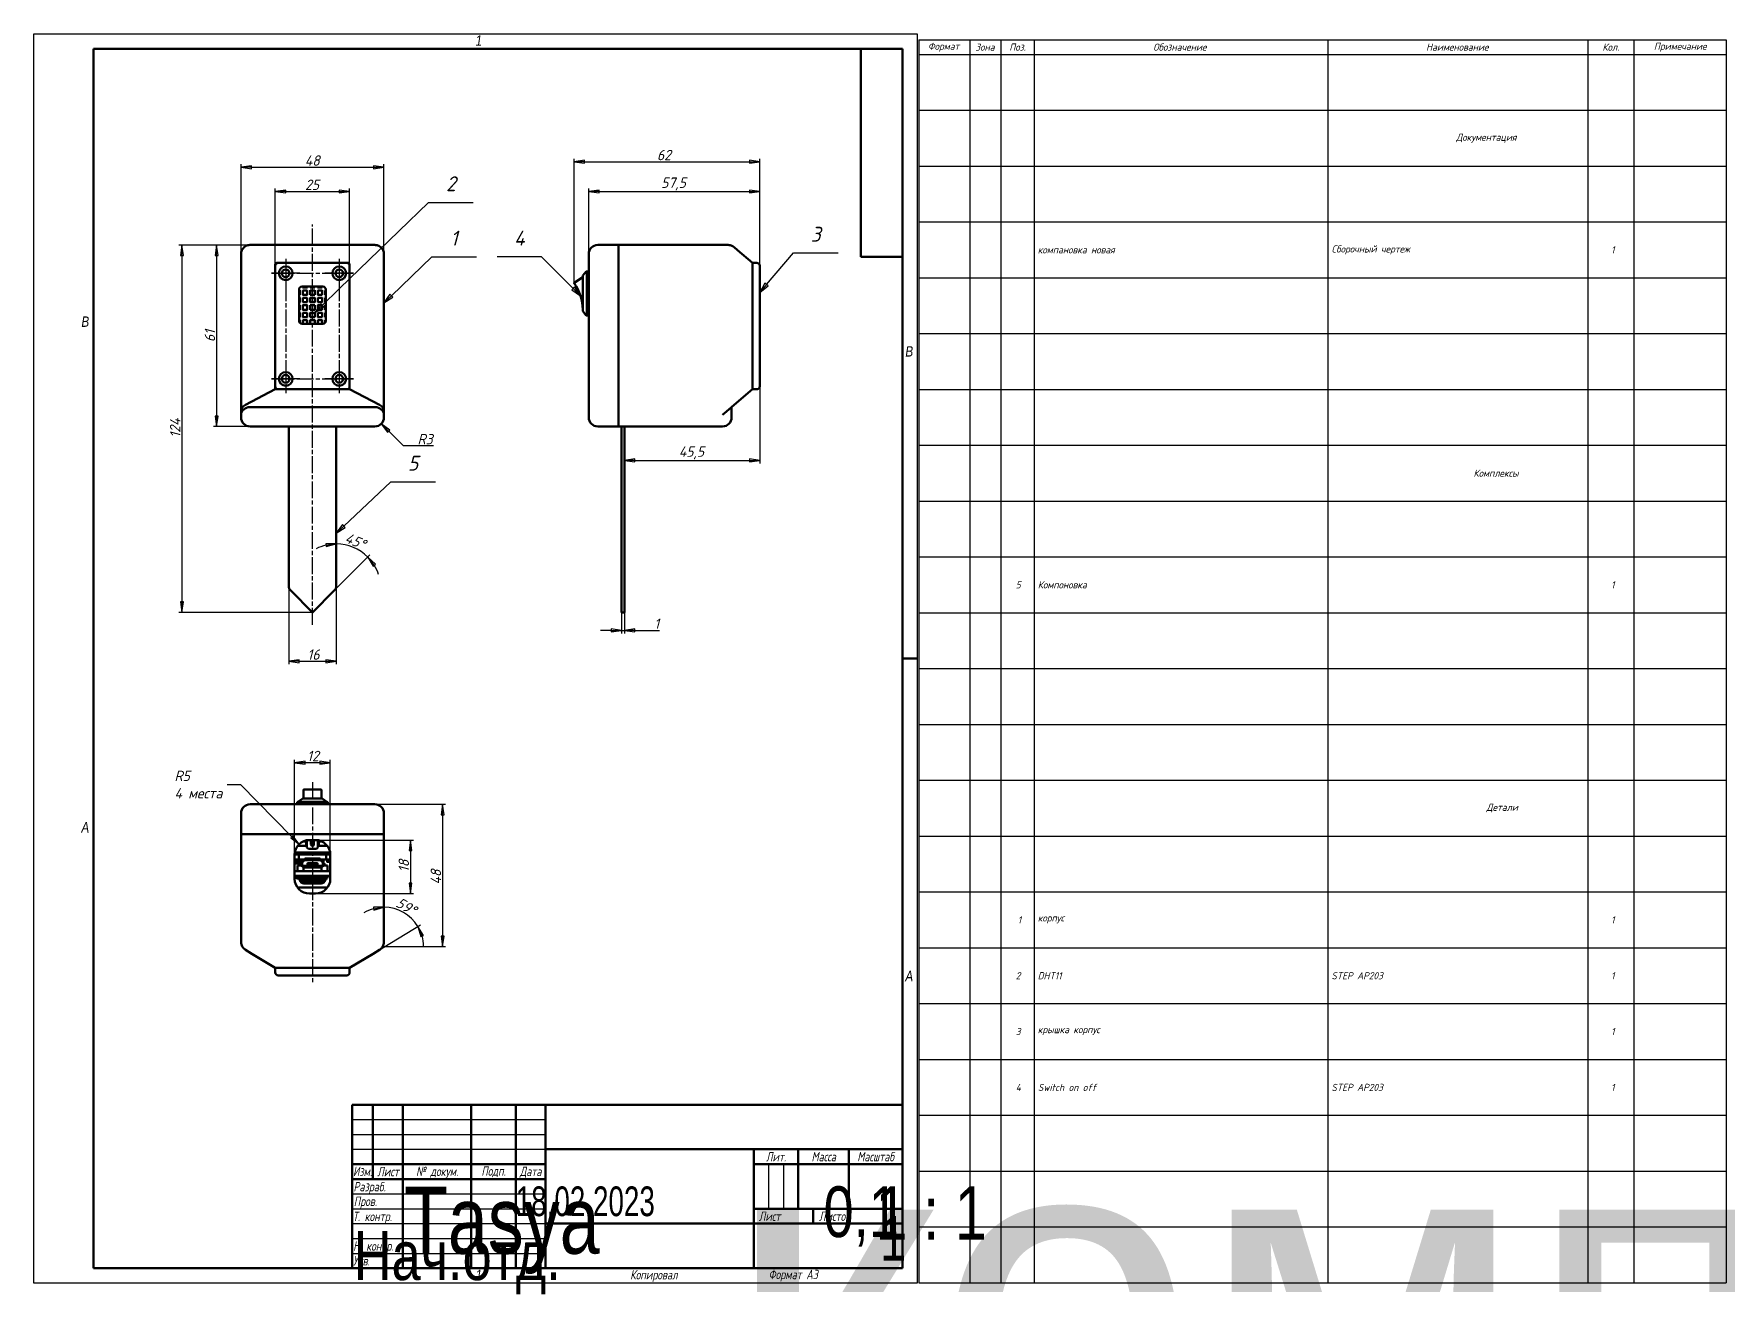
# Model space of a CAD drawing. Header units: millimetres. Extents: x 0 to 1718, y -69 to 420.
# Drawn here: x 0 to 569, y 0 to 420 of the extents above; entities that cross this region are included whole.
import ezdxf
from ezdxf.enums import TextEntityAlignment as Align

# ---------------------------------------------------------------- set-up
doc = ezdxf.new("R2018")
doc.units = ezdxf.units.MM
doc.linetypes.add('CHAIN', pattern=[0.7087, 0.4724, -0.0591, 0.1181, -0.0591])
for name, color, linetype, lineweight in [('Видимый контур (ГОСТ)', 7, 'Continuous', 50), ('Заголовок (ГОСТ)', 7, 'Continuous', 50), ('Кромка (ГОСТ)', 7, 'Continuous', 50), ('Маркер центра (ГОСТ)', 7, 'Continuous', 25), ('Обозначение (ГОСТ)', 7, 'Continuous', 25), ('Осевая линия (ГОСТ)', 7, 'Continuous', 25), ('Размер (ГОСТ)', 7, 'Continuous', 25), ('Эскизная геометрия (ГОСТ)', 7, 'Continuous', 50)]:
    doc.layers.add(name, color=color, linetype=linetype, lineweight=lineweight)
doc.styles.add('PL обычный текст (ГОСТ)', font='GOST Common Italic.ttf')
doc.styles.add('Альтернативный текст (ГОСТ)', font='', dxfattribs={"width": 0.8})
doc.styles.add('Обычный текст (ГОСТ)', font='GOST Common Italic.ttf')
doc.styles.add('Увеличенный текст (ГОСТ)', font='GOST Common Italic.ttf')
doc.styles.get('Альтернативный текст (ГОСТ)').set_extended_font_data('Arial', italic=True)
doc.dimstyles.new('Обычный (ГОСТ)', dxfattribs={"dimtxt": 3.5, "dimasz": 3.5, "dimexe": 1, "dimexo": 0, "dimgap": 0.5, "dimtad": 1, "dimrnd": 1e-08, "dimtxsty": 'Обычный текст (ГОСТ)', "dimblk": 'Filled-1', "dimcen": 0.09, "dimdle": 15, "dimclrd": 256, "dimclre": 256, "dimclrt": 256, "dimazin": 2, "dimtfac": 0.714286, "dimtdec": 3, "dimtmove": 0, "dimatfit": 3, "dimfxl": 1, "dimtolj": 1, "dimlwd": 25, "dimlwe": 25, "dimarcsym": 0})

msp = doc.modelspace()

# ---------------------------------------------------------------- blocks, each defined once
blk = doc.blocks.new('ГОСТ - Доп. графы 4')
at = {"layer": 'Эскизная геометрия (ГОСТ)'}
for p, q in [((-14, -70), (-14, 0)), ((0, 0), (0, -70)), ((0, -70), (-14, -70))]:
    blk.add_line(p, q, dxfattribs=at)
at = {"layer": 'Обозначение (ГОСТ)', "color": 7, "lineweight": 30, "width": 0.8, "flags": 17}
blk.add_attdef('ОБОЗНАЧЕНИЕ', text='', height=5, rotation=90, dxfattribs=at).set_placement((-6.99, -35.15), align=Align.MIDDLE_CENTER)
blk = doc.blocks.new('Рамки ГОСТ_ граница 420x297')
at = {"layer": 'Кромка (ГОСТ)', "lineweight": 25}
for p, q in [((0, 0), (0, 420)), ((0, 420), (297, 420)), ((297, 420), (297, 0)), ((297, 0), (0, 0))]:
    blk.add_line(p, q, dxfattribs=at)
at = {"layer": 'Кромка (ГОСТ)'}
for p, q in [((292, 415), (20, 415)), ((20, 415), (20, 5)), ((292, 5), (292, 415)), ((292, 210), (297, 210)), ((20, 5), (292, 5))]:
    blk.add_line(p, q, dxfattribs=at)
at = {"layer": 'Кромка (ГОСТ)', "attachment_point": 1, "style": 'Альтернативный текст (ГОСТ)'}
for s, insert, char_height in [('\\A1;\\fArial|b0|i1;\\H3.5000;1', (148.5, 419.5), 3.5), ('\\A1;\\fArial|b0|i1;\\H3.5000;B', (16, 325), 3.5), ('\\A1;\\fArial|b0|i1;\\H3.5000;B', (293, 315), 3.5), ('\\A1;\\fArial|b0|i1;\\H3.5000;A', (16, 155), 3.5), ('\\A1;\\fArial|b0|i1;\\H3.5000;A', (293, 105), 3.5), ('\\A1;\\fArial|b0|i1;\\H3.5000;1', (148.5, 4.5), 3.5), ('\\A1;\\fGOST Common|b0|i1;\\H3.1700;Формат A3', (247, 4.5), 3.17)]:
    blk.add_mtext(s, dxfattribs=dict(at, insert=insert, char_height=char_height))
blk = doc.blocks.new('Filled-1')
at = {"color": 0}
for p, q in [((0, 0), (-1, 0.14)), ((-1, 0.14), (-1, -0.14)), ((-1, 0), (0, 0)), ((-1, -0.14), (0, 0))]:
    blk.add_line(p, q, dxfattribs=at)
at = {"color": 0, "flags": 128}
blk.add_lwpolyline([(-1, -0.14), (0, 0), (-1, 0.14), (-1, -0.14)], dxfattribs=at)
at = {"color": 0}
blk.add_solid([(-1, -0.14), (0, 0), (-1, 0.14), (-1, -0.14)], dxfattribs=at)
blk = doc.blocks.new('*D8')
at = {"layer": 'Defpoints', "color": 0, "linetype": 'Continuous', "transparency": 16777216}
for p in [(74.77, 349.01), (49.77, 225.51), (93.67, 225.51)]:
    blk.add_point(p, dxfattribs=at)
at = {"layer": 'Размер (ГОСТ)', "linetype": 'Continuous', "lineweight": 25, "transparency": 16777216}
for p, q in [((74.77, 349.01), (48.77, 349.01)), ((49.77, 345.51), (49.77, 229.01)), ((93.67, 225.51), (48.77, 225.51))]:
    blk.add_line(p, q, dxfattribs=at)
at = {"layer": 'Размер (ГОСТ)', "linetype": 'Continuous', "lineweight": 25, "transparency": 16777216, "xscale": 3.5, "yscale": 3.5, "zscale": 3.5}
for p, rotation in [((49.77, 349.01), 90), ((49.77, 225.51), 270)]:
    blk.add_blockref('Filled-1', p, dxfattribs=dict(at, rotation=rotation))
at = {"layer": 'Размер (ГОСТ)', "linetype": 'Continuous', "lineweight": 25, "transparency": 16777216, "insert": (45.77, 284.23), "char_height": 3.5, "attachment_point": 1, "rotation": 90, "style": 'Обычный текст (ГОСТ)'}
blk.add_mtext('\\A1;124', dxfattribs=at)
blk = doc.blocks.new('*D9')
at = {"layer": 'Defpoints', "color": 0, "linetype": 'Continuous', "transparency": 16777216}
for p in [(244.05, 377.01), (244.05, 342.01), (181.62, 336.13)]:
    blk.add_point(p, dxfattribs=at)
at = {"layer": 'Размер (ГОСТ)', "linetype": 'Continuous', "lineweight": 25, "transparency": 16777216}
for p, q in [((181.62, 336.13), (181.62, 378.01)), ((185.12, 377.01), (240.55, 377.01)), ((244.05, 342.01), (244.05, 378.01))]:
    blk.add_line(p, q, dxfattribs=at)
at = {"layer": 'Размер (ГОСТ)', "linetype": 'Continuous', "lineweight": 25, "transparency": 16777216, "xscale": 3.5, "yscale": 3.5, "zscale": 3.5, "rotation": 180}
blk.add_blockref('Filled-1', (181.62, 377.01), dxfattribs=at)
at = {"layer": 'Размер (ГОСТ)', "linetype": 'Continuous', "lineweight": 25, "transparency": 16777216, "xscale": 3.5, "yscale": 3.5, "zscale": 3.5}
blk.add_blockref('Filled-1', (244.05, 377.01), dxfattribs=at)
at = {"layer": 'Размер (ГОСТ)', "linetype": 'Continuous', "lineweight": 25, "transparency": 16777216, "insert": (209.48, 381.01), "char_height": 3.5, "attachment_point": 1, "style": 'Обычный текст (ГОСТ)'}
blk.add_mtext('\\A1;62', dxfattribs=at)
blk = doc.blocks.new('*D10')
at = {"layer": 'Defpoints', "color": 0, "linetype": 'Continuous', "transparency": 16777216}
for p in [(74.77, 349.01), (61.45, 288.01), (72.67, 288.01)]:
    blk.add_point(p, dxfattribs=at)
at = {"layer": 'Размер (ГОСТ)', "linetype": 'Continuous', "lineweight": 25, "transparency": 16777216}
for p, q in [((74.77, 349.01), (60.45, 349.01)), ((61.45, 345.51), (61.45, 291.51)), ((72.67, 288.01), (60.45, 288.01))]:
    blk.add_line(p, q, dxfattribs=at)
at = {"layer": 'Размер (ГОСТ)', "linetype": 'Continuous', "lineweight": 25, "transparency": 16777216, "xscale": 3.5, "yscale": 3.5, "zscale": 3.5}
for p, rotation in [((61.45, 349.01), 90), ((61.45, 288.01), 270)]:
    blk.add_blockref('Filled-1', p, dxfattribs=dict(at, rotation=rotation))
at = {"layer": 'Размер (ГОСТ)', "linetype": 'Continuous', "lineweight": 25, "transparency": 16777216, "insert": (57.45, 316.37), "char_height": 3.5, "attachment_point": 1, "rotation": 90, "style": 'Обычный текст (ГОСТ)'}
blk.add_mtext('\\A1;61', dxfattribs=at)
blk = doc.blocks.new('*D11')
at = {"layer": 'Defpoints', "color": 0, "linetype": 'Continuous', "transparency": 16777216}
for p in [(85.67, 234.45), (101.67, 234.45), (101.67, 209.07)]:
    blk.add_point(p, dxfattribs=at)
at = {"layer": 'Размер (ГОСТ)', "linetype": 'Continuous', "lineweight": 25, "transparency": 16777216}
for p, q in [((85.67, 234.45), (85.67, 208.07)), ((101.67, 234.45), (101.67, 208.07)), ((89.17, 209.07), (98.17, 209.07))]:
    blk.add_line(p, q, dxfattribs=at)
at = {"layer": 'Размер (ГОСТ)', "linetype": 'Continuous', "lineweight": 25, "transparency": 16777216, "xscale": 3.5, "yscale": 3.5, "zscale": 3.5, "rotation": 180}
blk.add_blockref('Filled-1', (85.67, 209.07), dxfattribs=at)
at = {"layer": 'Размер (ГОСТ)', "linetype": 'Continuous', "lineweight": 25, "transparency": 16777216, "xscale": 3.5, "yscale": 3.5, "zscale": 3.5}
blk.add_blockref('Filled-1', (101.67, 209.07), dxfattribs=at)
at = {"layer": 'Размер (ГОСТ)', "linetype": 'Continuous', "lineweight": 25, "transparency": 16777216, "insert": (91.95, 213.07), "char_height": 3.5, "attachment_point": 1, "style": 'Обычный текст (ГОСТ)'}
blk.add_mtext('\\A1;16', dxfattribs=at)
blk = doc.blocks.new('*D12')
at = {"layer": 'Defpoints', "color": 0, "linetype": 'Continuous', "transparency": 16777216}
for p in [(114.67, 160.98), (117.28, 113.19), (137.41, 113.19)]:
    blk.add_point(p, dxfattribs=at)
at = {"layer": 'Размер (ГОСТ)', "linetype": 'Continuous', "lineweight": 25, "transparency": 16777216}
for p, q in [((114.67, 160.98), (138.41, 160.98)), ((137.41, 157.48), (137.41, 116.69)), ((117.28, 113.19), (138.41, 113.19))]:
    blk.add_line(p, q, dxfattribs=at)
at = {"layer": 'Размер (ГОСТ)', "linetype": 'Continuous', "lineweight": 25, "transparency": 16777216, "xscale": 3.5, "yscale": 3.5, "zscale": 3.5}
for p, rotation in [((137.41, 160.98), 90), ((137.41, 113.19), 270)]:
    blk.add_blockref('Filled-1', p, dxfattribs=dict(at, rotation=rotation))
at = {"layer": 'Размер (ГОСТ)', "linetype": 'Continuous', "lineweight": 25, "transparency": 16777216, "insert": (133.41, 134), "char_height": 3.5, "attachment_point": 1, "rotation": 90, "style": 'Обычный текст (ГОСТ)'}
blk.add_mtext('\\A1;48', dxfattribs=at)
blk = doc.blocks.new('*D13')
at = {"layer": 'Defpoints', "color": 0, "linetype": 'Continuous', "transparency": 16777216}
for p in [(106.17, 367.01), (81.17, 342.01), (106.17, 342.01)]:
    blk.add_point(p, dxfattribs=at)
at = {"layer": 'Размер (ГОСТ)', "linetype": 'Continuous', "lineweight": 25, "transparency": 16777216}
for p, q in [((81.17, 342.01), (81.17, 368.01)), ((84.67, 367.01), (102.67, 367.01)), ((106.17, 342.01), (106.17, 368.01))]:
    blk.add_line(p, q, dxfattribs=at)
at = {"layer": 'Размер (ГОСТ)', "linetype": 'Continuous', "lineweight": 25, "transparency": 16777216, "xscale": 3.5, "yscale": 3.5, "zscale": 3.5, "rotation": 180}
blk.add_blockref('Filled-1', (81.17, 367.01), dxfattribs=at)
at = {"layer": 'Размер (ГОСТ)', "linetype": 'Continuous', "lineweight": 25, "transparency": 16777216, "xscale": 3.5, "yscale": 3.5, "zscale": 3.5}
blk.add_blockref('Filled-1', (106.17, 367.01), dxfattribs=at)
at = {"layer": 'Размер (ГОСТ)', "linetype": 'Continuous', "lineweight": 25, "transparency": 16777216, "insert": (91.18, 371.01), "char_height": 3.5, "attachment_point": 1, "style": 'Обычный текст (ГОСТ)'}
blk.add_mtext('\\A1;25', dxfattribs=at)
blk = doc.blocks.new('*D14')
at = {"layer": 'Defpoints', "color": 0, "linetype": 'Continuous', "transparency": 16777216}
for p in [(94.67, 148.98), (94.67, 130.98), (126.62, 130.98)]:
    blk.add_point(p, dxfattribs=at)
at = {"layer": 'Размер (ГОСТ)', "linetype": 'Continuous', "lineweight": 25, "transparency": 16777216}
for p, q in [((94.67, 148.98), (127.62, 148.98)), ((126.62, 145.48), (126.62, 134.48)), ((94.67, 130.98), (127.62, 130.98))]:
    blk.add_line(p, q, dxfattribs=at)
at = {"layer": 'Размер (ГОСТ)', "linetype": 'Continuous', "lineweight": 25, "transparency": 16777216, "xscale": 3.5, "yscale": 3.5, "zscale": 3.5}
for p, rotation in [((126.62, 148.98), 90), ((126.62, 130.98), 270)]:
    blk.add_blockref('Filled-1', p, dxfattribs=dict(at, rotation=rotation))
at = {"layer": 'Размер (ГОСТ)', "linetype": 'Continuous', "lineweight": 25, "transparency": 16777216, "insert": (122.62, 138.16), "char_height": 3.5, "attachment_point": 1, "rotation": 90, "style": 'Обычный текст (ГОСТ)'}
blk.add_mtext('\\A1;18', dxfattribs=at)
blk = doc.blocks.new('*D15')
at = {"layer": 'Defpoints', "color": 0, "linetype": 'Continuous', "transparency": 16777216}
for p in [(87.67, 174.98), (87.67, 143.98), (99.67, 143.98)]:
    blk.add_point(p, dxfattribs=at)
at = {"layer": 'Размер (ГОСТ)', "linetype": 'Continuous', "lineweight": 25, "transparency": 16777216}
for p, q in [((87.67, 143.98), (87.67, 175.98)), ((96.17, 174.98), (91.17, 174.98)), ((99.67, 143.98), (99.67, 175.98))]:
    blk.add_line(p, q, dxfattribs=at)
at = {"layer": 'Размер (ГОСТ)', "linetype": 'Continuous', "lineweight": 25, "transparency": 16777216, "xscale": 3.5, "yscale": 3.5, "zscale": 3.5, "rotation": 180}
blk.add_blockref('Filled-1', (87.67, 174.98), dxfattribs=at)
at = {"layer": 'Размер (ГОСТ)', "linetype": 'Continuous', "lineweight": 25, "transparency": 16777216, "xscale": 3.5, "yscale": 3.5, "zscale": 3.5}
blk.add_blockref('Filled-1', (99.67, 174.98), dxfattribs=at)
at = {"layer": 'Размер (ГОСТ)', "linetype": 'Continuous', "lineweight": 25, "transparency": 16777216, "insert": (91.85, 178.98), "char_height": 3.5, "attachment_point": 1, "style": 'Обычный текст (ГОСТ)'}
blk.add_mtext('\\A1;12', dxfattribs=at)
blk = doc.blocks.new('*D16')
at = {"layer": 'Defpoints', "color": 0, "linetype": 'Continuous', "transparency": 16777216}
for p in [(101.67, 304.96), (109.17, 246.5), (101.67, 233.51), (101.68, 233.51)]:
    blk.add_point(p, dxfattribs=at)
at = {"layer": 'Размер (ГОСТ)', "linetype": 'Continuous', "lineweight": 25, "transparency": 16777216}
blk.add_line((101.68, 233.51), (112.99, 244.82), dxfattribs=at)
for start, end in [(103.3995, 116.7991), (45, 90), (18.2009, 31.6005)]:
    blk.add_arc((101.67, 233.51), 15, start, end, dxfattribs=at)
at = {"layer": 'Размер (ГОСТ)', "linetype": 'Continuous', "lineweight": 25, "transparency": 16777216, "xscale": 3.5, "yscale": 3.5, "zscale": 3.5}
for p, rotation in [((101.67, 248.51), 6.699765177760263), ((112.28, 244.11), 128.3002348223036)]:
    blk.add_blockref('Filled-1', p, dxfattribs=dict(at, rotation=rotation))
at = {"layer": 'Размер (ГОСТ)', "linetype": 'Continuous', "lineweight": 25, "transparency": 16777216, "insert": (105.61, 252.44), "char_height": 3.5, "attachment_point": 1, "rotation": 337.5, "style": 'Обычный текст (ГОСТ)'}
blk.add_mtext('\\A1;45°', dxfattribs=at)
blk = doc.blocks.new('*D17')
at = {"layer": 'Defpoints', "color": 0, "linetype": 'Continuous', "transparency": 16777216}
for p in [(117.67, 375.15), (69.67, 344.21), (117.67, 344.21)]:
    blk.add_point(p, dxfattribs=at)
at = {"layer": 'Размер (ГОСТ)', "linetype": 'Continuous', "lineweight": 25, "transparency": 16777216}
for p, q in [((69.67, 344.21), (69.67, 376.15)), ((117.67, 344.21), (117.67, 376.15)), ((73.17, 375.15), (114.17, 375.15))]:
    blk.add_line(p, q, dxfattribs=at)
at = {"layer": 'Размер (ГОСТ)', "linetype": 'Continuous', "lineweight": 25, "transparency": 16777216, "xscale": 3.5, "yscale": 3.5, "zscale": 3.5, "rotation": 180}
blk.add_blockref('Filled-1', (69.67, 375.15), dxfattribs=at)
at = {"layer": 'Размер (ГОСТ)', "linetype": 'Continuous', "lineweight": 25, "transparency": 16777216, "xscale": 3.5, "yscale": 3.5, "zscale": 3.5}
blk.add_blockref('Filled-1', (117.67, 375.15), dxfattribs=at)
at = {"layer": 'Размер (ГОСТ)', "linetype": 'Continuous', "lineweight": 25, "transparency": 16777216, "insert": (91.08, 379.15), "char_height": 3.5, "attachment_point": 1, "style": 'Обычный текст (ГОСТ)'}
blk.add_mtext('\\A1;48', dxfattribs=at)
blk = doc.blocks.new('*D18')
at = {"layer": 'Defpoints', "color": 0, "linetype": 'Continuous', "transparency": 16777216}
for p in [(114.67, 291.01), (116.8, 288.9)]:
    blk.add_point(p, dxfattribs=at)
at = {"layer": 'Размер (ГОСТ)', "linetype": 'Continuous', "lineweight": 25, "transparency": 16777216}
for p, q in [((124.26, 281.51), (119.29, 286.44)), ((134.37, 281.51), (124.26, 281.51))]:
    blk.add_line(p, q, dxfattribs=at)
at = {"layer": 'Размер (ГОСТ)', "linetype": 'Continuous', "lineweight": 25, "transparency": 16777216, "xscale": 3.5, "yscale": 3.5, "zscale": 3.5, "rotation": 135.2427515894587}
blk.add_blockref('Filled-1', (116.8, 288.9), dxfattribs=at)
at = {"layer": 'Размер (ГОСТ)', "linetype": 'Continuous', "lineweight": 25, "transparency": 16777216, "insert": (128.99, 285.51), "char_height": 3.5, "attachment_point": 1, "style": 'Обычный текст (ГОСТ)'}
blk.add_mtext('\\A1;R3', dxfattribs=at)
blk = doc.blocks.new('*D19')
at = {"layer": 'Defpoints', "color": 0, "linetype": 'Continuous', "transparency": 16777216}
for p in [(244.05, 367.01), (186.55, 346.01), (244.05, 342.01)]:
    blk.add_point(p, dxfattribs=at)
at = {"layer": 'Размер (ГОСТ)', "linetype": 'Continuous', "lineweight": 25, "transparency": 16777216}
for p, q in [((186.55, 346.01), (186.55, 368.01)), ((190.05, 367.01), (240.55, 367.01)), ((244.05, 342.01), (244.05, 368.01))]:
    blk.add_line(p, q, dxfattribs=at)
at = {"layer": 'Размер (ГОСТ)', "linetype": 'Continuous', "lineweight": 25, "transparency": 16777216, "xscale": 3.5, "yscale": 3.5, "zscale": 3.5, "rotation": 180}
blk.add_blockref('Filled-1', (186.55, 367.01), dxfattribs=at)
at = {"layer": 'Размер (ГОСТ)', "linetype": 'Continuous', "lineweight": 25, "transparency": 16777216, "xscale": 3.5, "yscale": 3.5, "zscale": 3.5}
blk.add_blockref('Filled-1', (244.05, 367.01), dxfattribs=at)
at = {"layer": 'Размер (ГОСТ)', "linetype": 'Continuous', "lineweight": 25, "transparency": 16777216, "insert": (210.9, 371.71), "char_height": 3.5, "attachment_point": 1, "style": 'Обычный текст (ГОСТ)'}
blk.add_mtext('\\A1;57,5', dxfattribs=at)
blk = doc.blocks.new('*D20')
at = {"layer": 'Defpoints', "color": 0, "linetype": 'Continuous', "transparency": 16777216}
for p in [(197.55, 234.45), (198.55, 234.45), (198.55, 219.45)]:
    blk.add_point(p, dxfattribs=at)
at = {"layer": 'Размер (ГОСТ)', "linetype": 'Continuous', "lineweight": 25, "transparency": 16777216}
for p, q in [((197.55, 234.45), (197.55, 218.45)), ((198.55, 234.45), (198.55, 218.45)), ((194.05, 219.45), (190.55, 219.45)), ((197.55, 219.45), (198.55, 219.45)), ((202.05, 219.45), (210.33, 219.45))]:
    blk.add_line(p, q, dxfattribs=at)
at = {"layer": 'Размер (ГОСТ)', "linetype": 'Continuous', "lineweight": 25, "transparency": 16777216, "xscale": 3.5, "yscale": 3.5, "zscale": 3.5}
blk.add_blockref('Filled-1', (197.55, 219.45), dxfattribs=at)
at = {"layer": 'Размер (ГОСТ)', "linetype": 'Continuous', "lineweight": 25, "transparency": 16777216, "xscale": 3.5, "yscale": 3.5, "zscale": 3.5, "rotation": 180}
blk.add_blockref('Filled-1', (198.55, 219.45), dxfattribs=at)
at = {"layer": 'Размер (ГОСТ)', "linetype": 'Continuous', "lineweight": 25, "transparency": 16777216, "insert": (208.56, 223.45), "char_height": 3.5, "attachment_point": 1, "style": 'Обычный текст (ГОСТ)'}
blk.add_mtext('\\A1;1', dxfattribs=at)
blk = doc.blocks.new('*D21')
at = {"layer": 'Defpoints', "color": 0, "linetype": 'Continuous', "transparency": 16777216}
for p in [(244.05, 301.51), (198.55, 276.6), (244.05, 276.6)]:
    blk.add_point(p, dxfattribs=at)
at = {"layer": 'Размер (ГОСТ)', "linetype": 'Continuous', "lineweight": 25, "transparency": 16777216}
for p, q in [((244.05, 301.51), (244.05, 275.6)), ((202.05, 276.6), (240.55, 276.6))]:
    blk.add_line(p, q, dxfattribs=at)
at = {"layer": 'Размер (ГОСТ)', "linetype": 'Continuous', "lineweight": 25, "transparency": 16777216, "xscale": 3.5, "yscale": 3.5, "zscale": 3.5, "rotation": 180}
blk.add_blockref('Filled-1', (198.55, 276.6), dxfattribs=at)
at = {"layer": 'Размер (ГОСТ)', "linetype": 'Continuous', "lineweight": 25, "transparency": 16777216, "xscale": 3.5, "yscale": 3.5, "zscale": 3.5}
blk.add_blockref('Filled-1', (244.05, 276.6), dxfattribs=at)
at = {"layer": 'Размер (ГОСТ)', "linetype": 'Continuous', "lineweight": 25, "transparency": 16777216, "insert": (216.82, 281.3), "char_height": 3.5, "attachment_point": 1, "style": 'Обычный текст (ГОСТ)'}
blk.add_mtext('\\A1;45,5', dxfattribs=at)
blk = doc.blocks.new('*D22')
at = {"layer": 'Defpoints', "color": 0, "linetype": 'Continuous', "transparency": 16777216}
for p in [(126.11, 123.35), (117.67, 116.47), (117.67, 112.98), (117.68, 112.99)]:
    blk.add_point(p, dxfattribs=at)
at = {"layer": 'Размер (ГОСТ)', "linetype": 'Continuous', "lineweight": 25, "transparency": 16777216}
blk.add_line((117.68, 112.99), (129.95, 120.45), dxfattribs=at)
for start, end in [(105.0432, 120.0863), (31.3287, 90), (1.2424, 16.2855)]:
    blk.add_arc((117.67, 112.98), 13.37, start, end, dxfattribs=at)
at = {"layer": 'Размер (ГОСТ)', "linetype": 'Continuous', "lineweight": 25, "transparency": 16777216, "xscale": 3.5, "yscale": 3.5, "zscale": 3.5}
for p, rotation in [((117.67, 126.35), 7.521585266038893), ((129.09, 119.93), 113.8071076017769)]:
    blk.add_blockref('Filled-1', p, dxfattribs=dict(at, rotation=rotation))
at = {"layer": 'Размер (ГОСТ)', "linetype": 'Continuous', "lineweight": 25, "transparency": 16777216, "insert": (123.11, 129.85), "char_height": 3.5, "attachment_point": 1, "rotation": 330.6643, "style": 'Обычный текст (ГОСТ)'}
blk.add_mtext('\\A1;59°', dxfattribs=at)
blk = doc.blocks.new('*D23')
at = {"layer": 'Defpoints', "color": 0, "linetype": 'Continuous', "transparency": 16777216}
for p in [(89.17, 147.55), (92.67, 143.98)]:
    blk.add_point(p, dxfattribs=at)
at = {"layer": 'Размер (ГОСТ)', "linetype": 'Continuous', "lineweight": 25, "transparency": 16777216}
for p, q in [((64.94, 167.63), (69.49, 167.63)), ((69.49, 167.63), (86.72, 150.05))]:
    blk.add_line(p, q, dxfattribs=at)
at = {"layer": 'Размер (ГОСТ)', "linetype": 'Continuous', "lineweight": 25, "transparency": 16777216, "xscale": 3.5, "yscale": 3.5, "zscale": 3.5, "rotation": 314.4383843172322}
blk.add_blockref('Filled-1', (89.17, 147.55), dxfattribs=at)
at = {"layer": 'Размер (ГОСТ)', "linetype": 'Continuous', "lineweight": 25, "transparency": 16777216, "insert": (47.27, 172.29), "char_height": 3.5, "attachment_point": 1, "style": 'Обычный текст (ГОСТ)'}
blk.add_mtext('\\A1;\\fGOST Common|b0|i1;R5\\P\\fGOST Common|b0|i1;4 места', dxfattribs=at)
blk = doc.blocks.new('Номера позиций1')
at = {"layer": 'Обозначение (ГОСТ)'}
for p, q in [((120.19, 331.97), (133.77, 345.07)), ((133.77, 345.07), (148.77, 345.07)), ((119.71, 332.48), (117.67, 329.54)), ((120.19, 331.97), (117.67, 329.54)), ((117.67, 329.54), (120.68, 331.47)), ((120.68, 331.47), (119.71, 332.48))]:
    blk.add_line(p, q, dxfattribs=at)
at = {"layer": 'Обозначение (ГОСТ)', "flags": 128}
blk.add_lwpolyline([(119.71, 332.48), (117.67, 329.54), (120.68, 331.47), (119.71, 332.48)], dxfattribs=at)
at = {"layer": 'Обозначение (ГОСТ)'}
blk.add_solid([(119.71, 332.48), (117.67, 329.54), (120.68, 331.47), (119.71, 332.48)], dxfattribs=at)
at = {"layer": 'Обозначение (ГОСТ)', "insert": (141.27, 351.32), "char_height": 5, "attachment_point": 5, "style": 'Увеличенный текст (ГОСТ)'}
blk.add_mtext('1', dxfattribs=at)
blk = doc.blocks.new('Номера позиций2')
at = {"layer": 'Обозначение (ГОСТ)'}
for p, q in [((104.22, 254.53), (119.99, 269.41)), ((119.99, 269.41), (134.99, 269.41)), ((103.74, 255.04), (101.67, 252.13)), ((104.22, 254.53), (101.67, 252.13)), ((101.67, 252.13), (104.7, 254.02)), ((104.7, 254.02), (103.74, 255.04))]:
    blk.add_line(p, q, dxfattribs=at)
at = {"layer": 'Обозначение (ГОСТ)', "flags": 128}
blk.add_lwpolyline([(103.74, 255.04), (101.67, 252.13), (104.7, 254.02), (103.74, 255.04)], dxfattribs=at)
at = {"layer": 'Обозначение (ГОСТ)'}
blk.add_solid([(103.74, 255.04), (101.67, 252.13), (104.7, 254.02), (103.74, 255.04)], dxfattribs=at)
at = {"layer": 'Обозначение (ГОСТ)', "insert": (127.49, 275.66), "char_height": 5, "attachment_point": 5, "style": 'Увеличенный текст (ГОСТ)'}
blk.add_mtext('5', dxfattribs=at)
blk = doc.blocks.new('Номера позиций3')
at = {"layer": 'Обозначение (ГОСТ)'}
for p, q in [((246.32, 335.71), (255.35, 346.38)), ((255.35, 346.38), (270.35, 346.38)), ((245.78, 336.17), (244.05, 333.04)), ((246.32, 335.71), (244.05, 333.04)), ((246.85, 335.26), (245.78, 336.17)), ((244.05, 333.04), (246.85, 335.26))]:
    blk.add_line(p, q, dxfattribs=at)
at = {"layer": 'Обозначение (ГОСТ)', "flags": 128}
blk.add_lwpolyline([(245.78, 336.17), (244.05, 333.04), (246.85, 335.26), (245.78, 336.17)], dxfattribs=at)
at = {"layer": 'Обозначение (ГОСТ)'}
blk.add_solid([(245.78, 336.17), (244.05, 333.04), (246.85, 335.26), (245.78, 336.17)], dxfattribs=at)
at = {"layer": 'Обозначение (ГОСТ)', "insert": (262.85, 352.63), "char_height": 5, "attachment_point": 5, "style": 'Увеличенный текст (ГОСТ)'}
blk.add_mtext('3', dxfattribs=at)
blk = doc.blocks.new('Номера позиций4')
at = {"layer": 'Обозначение (ГОСТ)'}
for p, q in [((170.72, 345.07), (155.72, 345.07)), ((181.32, 334.43), (170.72, 345.07)), ((181.81, 334.93), (180.82, 333.94)), ((180.82, 333.94), (183.78, 331.95)), ((181.32, 334.43), (183.78, 331.95)), ((183.78, 331.95), (181.81, 334.93))]:
    blk.add_line(p, q, dxfattribs=at)
at = {"layer": 'Обозначение (ГОСТ)', "flags": 128}
blk.add_lwpolyline([(180.82, 333.94), (183.78, 331.95), (181.81, 334.93), (180.82, 333.94)], dxfattribs=at)
at = {"layer": 'Обозначение (ГОСТ)'}
blk.add_solid([(180.82, 333.94), (183.78, 331.95), (181.81, 334.93), (180.82, 333.94)], dxfattribs=at)
at = {"layer": 'Обозначение (ГОСТ)', "insert": (163.22, 351.32), "char_height": 5, "attachment_point": 5, "style": 'Увеличенный текст (ГОСТ)'}
blk.add_mtext('4', dxfattribs=at)
blk = doc.blocks.new('Номера позиций5')
at = {"layer": 'Обозначение (ГОСТ)'}
for p, q in [((102.77, 334.35), (132.72, 363.35)), ((132.72, 363.35), (147.72, 363.35)), ((96.99, 328.75), (102.57, 334.16)), ((96.5, 329.25), (94.47, 326.31)), ((96.99, 328.75), (94.47, 326.31)), ((94.47, 326.31), (97.48, 328.25)), ((97.48, 328.25), (96.5, 329.25))]:
    blk.add_line(p, q, dxfattribs=at)
at = {"layer": 'Обозначение (ГОСТ)', "flags": 128}
blk.add_lwpolyline([(96.5, 329.25), (94.47, 326.31), (97.48, 328.25), (96.5, 329.25)], dxfattribs=at)
at = {"layer": 'Обозначение (ГОСТ)'}
blk.add_solid([(96.5, 329.25), (94.47, 326.31), (97.48, 328.25), (96.5, 329.25)], dxfattribs=at)
at = {"layer": 'Обозначение (ГОСТ)', "insert": (140.22, 369.6), "char_height": 5, "attachment_point": 5, "style": 'Увеличенный текст (ГОСТ)'}
blk.add_mtext('2', dxfattribs=at)
blk = doc.blocks.new('Таблица1')
at = {"layer": 'Обозначение (ГОСТ)'}
for p, q in [((297.55, 417.99), (568.94, 417.99)), ((297.55, 417.99), (297.55, 413.09)), ((314.72, 417.99), (314.72, 413.09)), ((325.06, 417.99), (325.06, 413.09)), ((336.34, 417.99), (336.34, 413.09)), ((435.02, 417.99), (435.02, 413.09)), ((522.42, 417.99), (522.42, 413.09)), ((537.93, 417.99), (537.93, 413.09)), ((568.94, 417.99), (568.94, 413.09)), ((297.55, 413.09), (568.94, 413.09)), ((297.55, 413.09), (297.55, 0.11)), ((314.72, 413.09), (314.72, 0.11)), ((325.06, 413.09), (325.06, 0.11)), ((336.34, 413.09), (336.34, 0.11)), ((435.02, 413.09), (435.02, 0.11)), ((522.42, 413.09), (522.42, 0.11)), ((537.93, 413.09), (537.93, 0.11)), ((568.94, 413.09), (568.94, 0.11)), ((297.55, 394.32), (568.94, 394.32)), ((297.55, 375.55), (568.94, 375.55)), ((297.55, 356.78), (568.94, 356.78)), ((297.55, 338.01), (568.94, 338.01)), ((297.55, 319.23), (568.94, 319.23)), ((297.55, 300.46), (568.94, 300.46)), ((297.55, 281.69), (568.94, 281.69)), ((297.55, 262.92), (568.94, 262.92)), ((297.55, 244.15), (568.94, 244.15)), ((297.55, 225.37), (568.94, 225.37)), ((297.55, 206.6), (568.94, 206.6)), ((297.55, 187.83), (568.94, 187.83)), ((297.55, 169.06), (568.94, 169.06)), ((297.55, 150.28), (568.94, 150.28)), ((297.55, 131.51), (568.94, 131.51)), ((297.55, 112.74), (568.94, 112.74)), ((297.55, 93.97), (568.94, 93.97)), ((297.55, 75.2), (568.94, 75.2)), ((297.55, 56.42), (568.94, 56.42)), ((297.55, 37.65), (568.94, 37.65)), ((297.55, 18.88), (568.94, 18.88)), ((297.55, 0.11), (568.94, 0.11))]:
    blk.add_line(p, q, dxfattribs=at)
at = {"layer": 'Обозначение (ГОСТ)', "char_height": 2.4, "attachment_point": 7, "style": 'PL обычный текст (ГОСТ)'}
for s, insert in [('Формат', (300.58, 413.98)), ('Зона', (316.53, 414.34)), ('Поз.', (327.93, 414.34)), ('Обозначение', (376.33, 414.34)), ('Наименование', (468.05, 414.34)), ('Кол.', (527.34, 414.34)), ('Примечание', (544.63, 413.98)), ('                             Документация', (435.91, 383.38)), ('компановка новая', (337.5, 346.19)), ('Сборочный чертеж', (436.29, 345.83)), ('1', (530.25, 346.19)), ('                                 Комплексы', (435.91, 271.1)), ('5', (330.1, 233.56)), ('Компоновка', (337.5, 233.56)), ('1', (530.25, 233.56)), ('                                    Детали', (435.91, 158.29)), ('1', (330.78, 120.93)), ('корпус', (337.5, 120.93)), ('1', (530.25, 120.93)), ('2', (330.1, 102.15)), ('DHT11', (337.48, 102.15)), ('STEP AP203', (436.24, 102.15)), ('1', (530.25, 102.15)), ('3', (330.1, 83.38)), ('крышка корпус', (337.5, 83.38)), ('1', (530.25, 83.38)), ('4', (330.1, 64.61)), ('Switch on off', (337.56, 64.61)), ('STEP AP203', (436.24, 64.61)), ('1', (530.25, 64.61))]:
    blk.add_mtext(s, dxfattribs=dict(at, insert=insert))
blk = doc.blocks.new('Основные надписи ГОСТ - Форма 1')
at = {"layer": 'Заголовок (ГОСТ)'}
for p, q in [((0, 55), (185, 55)), ((0, 0), (0, 55)), ((0, 0), (0, 55)), ((7, 55), (7, 30)), ((17, 55), (17, 0)), ((40, 55), (40, 0)), ((55, 55), (55, 0)), ((65, 55), (65, 0)), ((185, 0), (185, 55)), ((65, 40), (185, 40)), ((135, 40), (135, 0)), ((150, 40), (150, 20)), ((167, 40), (167, 20)), ((0, 35), (65, 35)), ((135, 35), (185, 35)), ((0, 30), (65, 30)), ((135, 20), (185, 20)), ((155, 20), (155, 15)), ((65, 15), (185, 15)), ((185, 0), (0, 0))]:
    blk.add_line(p, q, dxfattribs=at)
at = {"layer": 'Заголовок (ГОСТ)', "linetype": 'Continuous', "lineweight": 25}
for p, q in [((0, 50), (65, 50)), ((0, 45), (65, 45)), ((0, 40), (65, 40)), ((140, 35), (140, 20)), ((145, 35), (145, 20)), ((0, 25), (65, 25)), ((0, 20), (65, 20)), ((0, 15), (65, 15)), ((0, 10), (65, 10)), ((0, 5), (65, 5))]:
    blk.add_line(p, q, dxfattribs=at)
at = {"layer": 'Заголовок (ГОСТ)', "char_height": 3.17, "style": 'Альтернативный текст (ГОСТ)'}
for s, insert, width, attachment_point in [('\\A0;\\fGOST Common|b0|i1;\\H3.1700;№ докум.', (28.58, 32.16), 22.9069, 5), ('\\fGOST Common|b0|i1;\\H3.1700;Подп.', (47.56, 32.45), 14.879, 5), ('\\fGOST Common|b0|i1;\\H3.1700;Дата', (60.02, 32.24), 9.9614, 5), ('\\fGOST Common|b0|i1;\\H3.1700;Лит.', (142.52, 37.49), 14.9766, 5), ('\\fGOST Common|b0|i1;\\H3.1700;Масса', (158.55, 37.51), 16.9878, 5), ('\\fGOST Common|b0|i1;\\H3.1700;Масштаб', (176.02, 37.53), 17.8316, 5), ('\\fGOST Common|b0|i1;\\H3.1700;Изм.', (3.5, 32.56), 6.9635, 5), ('\\fGOST Common|b0|i1;\\H3.1700;Разраб.', (0.47, 27), 16.9971, 4), ('\\fGOST Common|b0|i1;\\H3.1700;Лист', (12.1, 32.5), 10.0029, 5), ('\\fGOST Common|b0|i1;\\H3.1700;Пров.', (0.56, 22.08), 17.0192, 4), ('\\A0;\\fGOST Common|b0|i1;\\H3.1700;Т. контр.', (0.23, 17.01), 16.9554, 4), ('\\fGOST Common|b0|i1;\\H3.1700;Лист', (140.37, 17.5), 10.5071, 5), ('\\A1;', (150.6, 17.54), 8.8313, 5), ('\\fGOST Common|b0|i1;\\H3.1700;Листов', (162.21, 17.5), 14.3668, 5), ('\\fGOST Common|b0|i1;\\H3.1700;Н. контр.', (0.36, 7.05), 16.9999, 4), ('\\fGOST Common|b0|i1;\\H3.1700;Утв.', (0.34, 2.52), 17.0083, 4), ('\\fGOST Common|b0|i1;\\H3.1700;Копировал', (93.48, -0.59), 19.7871, 1)]:
    blk.add_mtext(s, dxfattribs=dict(at, insert=insert, width=width, attachment_point=attachment_point))
at = {"layer": 'Заголовок (ГОСТ)', "lineweight": 30, "flags": 104}
for tag, height, width, p in [('Изм1', 2.89, 0.7, (3.51, 52.52)), ('Лист1', 2.89, 0.7, (12.03, 52.52)), ('Докум1', 2.89, 0.7, (28.54, 52.48)), ('Изм2', 2.89, 0.7, (3.5, 47.52)), ('Лист2', 2.89, 0.7, (12.01, 47.5)), ('Докум2', 2.89, 0.7, (28.53, 47.5)), ('Изм3', 2.89, 0.7, (3.5, 42.5)), ('Лист3', 2.89, 0.7, (12.01, 42.51)), ('Докум3', 2.89, 0.7, (28.51, 42.48)), ('Изм4', 2.89, 0.7, (3.51, 37.5)), ('Лист4', 2.89, 0.7, (12, 37.53)), ('Докум4', 2.89, 0.7, (28.51, 37.52)), ('НАИМЕНОВАНИЕ', 5, 0.8, (100.03, 29.98)), ('Литера', 3.5, 0.8, (137.52, 27.25)), ('Литера2', 3.5, 0.8, (142.51, 27.22)), ('Литера3', 3.5, 0.8, (147.52, 27.21)), ('Масса', 3.5, 0.8, (158.47, 27.53)), ('Масштаб', 3.5, 0.8, (176, 27.6)), ('Тип_документа', 3.17, 0.8, (100.08, 17.56)), ('Листов', 3.17, 0.8, (177.46, 17.58)), ('Материал_Класс', 3.5, 0.9, (99.98, 7.54))]:
    blk.add_attdef(tag, text='', height=height, dxfattribs=dict(at, width=width)).set_placement(p, align=Align.MIDDLE_CENTER)
for tag, height, width, p in [('Подп1', 2.89, 0.7, (40.01, 52.51)), ('Дата1', 2, 0.7, (55.01, 52.51)), ('Подп2', 2.89, 0.7, (40.01, 47.5)), ('Дата2', 2, 0.7, (55.01, 47.49)), ('Подп3', 2.89, 0.7, (40.01, 42.51)), ('Дата3', 2, 0.7, (55.02, 42.52)), ('Подп4', 2.89, 0.7, (40.01, 37.51)), ('Дата4', 2, 0.7, (55.02, 37.51)), ('Разработал_Подп.', 2.89, 0.7, (40.05, 27.51)), ('ПРОВЕРИЛ', 3.17, 0.8, (17.41, 22.53)), ('АВТОР', 3.17, 0.8, (17.41, 27.49)), ('Проверил_Подп.', 2.89, 0.7, (40.05, 22.52)), ('ДАТА_ПРОВЕРКИ', 2, 0.7, (55.02, 22.51)), ('ДАТА_СОЗДАНИЯ', 2, 0.7, (55.01, 27.51)), ('ТЕХНОЛОГ', 3.17, 0.8, (17.33, 17.54)), ('Технолог_Подп.', 2.89, 0.7, (40.05, 17.51)), ('Технолог_Дата', 2, 0.7, (55.01, 17.5)), ('Должность_руководителя', 3.17, 0.8, (0.52, 12.51)), ('НАЧ._ОТДЕЛА', 3.17, 0.8, (17.46, 12.45)), ('Руководитель_Подп.', 2.89, 0.7, (40.01, 12.5)), ('Руководитель_Дата', 2, 0.7, (55.01, 12.51)), ('НОРМОКОНТРОЛЬ', 3.17, 0.8, (17.37, 7.48)), ('Нормоконтроль_Подп.', 2.89, 0.7, (40.05, 7.52)), ('ДАТА_НОРМОКОНТРОЛЯ', 2, 0.7, (55.02, 7.51)), ('УТВЕРДИЛ', 3.17, 0.8, (17.4, 2.51)), ('Утвердил_Подп.', 2.89, 0.7, (40.05, 2.51)), ('ДАТА_УТВЕРЖДЕНИЯ', 2, 0.7, (55.01, 2.5))]:
    blk.add_attdef(tag, text='', height=height, dxfattribs=dict(at, width=width)).set_placement(p, align=Align.MIDDLE_LEFT)
for tag, height, p in [('ОБОЗНАЧЕНИЕ', 5, (125.33, 47.56)), ('ОРГАНИЗАЦИЯ', 3.5, (160.02, 7.6))]:
    blk.add_attdef(tag, text='', height=height, dxfattribs=at).set_placement(p, align=Align.MIDDLE_CENTER)
at = {"layer": 'Заголовок (ГОСТ)', "lineweight": 30, "width": 0.9, "flags": 104}
for tag, p in [('Материал_Наим.', (133.71, 9.75)), ('Материал_ГОСТ', (134.04, 4.06))]:
    blk.add_attdef(tag, text='', height=3.5, dxfattribs=at).set_placement(p, align=Align.MIDDLE_RIGHT)

# ---------------------------------------------------------------- dimensions: what is measured, and where the dimension line sits
at = {"layer": 'Размер (ГОСТ)', "linetype": 'Continuous', "lineweight": 25}
for base, p1, p2, angle, override, picture, middle in [((117.675, 375.149), (69.675, 344.21), (117.675, 344.21), 180, {"dimgap": 0.5, "dimdec": 2, "dimtol": 0, "dimlim": 0, "dimtp": 0, "dimtm": 0, "dimtdec": 3, "dimtofl": 0, "dimatfit": 1}, '*D17', (93.675, 375.149)), ((106.175, 367.014), (81.175, 342.014), (106.175, 342.014), 180, {"dimgap": 0.5, "dimdec": 2, "dimtol": 0, "dimlim": 0, "dimtp": 0, "dimtm": 0, "dimtdec": 3, "dimtofl": 0, "dimatfit": 1}, '*D13', (93.675, 367.014)), ((244.054, 367.014), (186.554, 346.014), (244.054, 342.014), 180, {"dimgap": 0.5, "dimdec": 2, "dimtol": 0, "dimlim": 0, "dimtp": 0, "dimtm": 0, "dimtdec": 3, "dimtofl": 0, "dimatfit": 1}, '*D19', (215.304, 367.014)), ((49.767, 225.506), (74.767, 349.014), (93.675, 225.506), 90, {"dimgap": 0.5, "dimdec": 0, "dimtol": 0, "dimlim": 0, "dimtp": 0, "dimtm": 0, "dimtdec": 3, "dimtofl": 0, "dimatfit": 1}, '*D8', (49.767, 287.26)), ((61.452, 288.014), (74.767, 349.014), (72.675, 288.014), 90, {"dimgap": 0.5, "dimdec": 2, "dimtol": 0, "dimlim": 0, "dimtp": 0, "dimtm": 0, "dimtdec": 3, "dimtofl": 0, "dimatfit": 1}, '*D10', (61.452, 318.514)), ((87.675, 174.981), (99.675, 143.981), (87.675, 143.981), 180, {"dimgap": 0.5, "dimdec": 2, "dimtol": 0, "dimlim": 0, "dimtp": 0, "dimtm": 0, "dimtdec": 3, "dimtofl": 0, "dimatfit": 1}, '*D15', (93.675, 174.981)), ((137.411, 113.187), (114.675, 160.981), (117.284, 113.187), 90, {"dimgap": 0.5, "dimdec": 0, "dimtol": 0, "dimlim": 0, "dimtp": 0, "dimtm": 0, "dimtdec": 3, "dimtofl": 0, "dimatfit": 1}, '*D12', (137.411, 136.596)), ((126.615, 130.981), (94.675, 148.981), (94.675, 130.981), 90, {"dimgap": 0.5, "dimdec": 2, "dimtol": 0, "dimlim": 0, "dimtp": 0, "dimtm": 0, "dimtdec": 3, "dimtofl": 0, "dimatfit": 1}, '*D14', (126.615, 139.981))]:
    dim = msp.add_linear_dim(base=base, p1=p1, p2=p2, angle=angle, dimstyle='Обычный (ГОСТ)', override=override, dxfattribs=at)
    dim.commit()
    dim.dimension.update_dxf_attribs({"geometry": picture, "text_midpoint": middle, "dimtype": 160})
for base, p1, p2, override, picture, middle in [((244.054, 377.014), (181.617, 336.13), (244.054, 342.014), {"dimgap": 0.5, "dimdec": 0, "dimtol": 0, "dimlim": 0, "dimtp": 0, "dimtm": 0, "dimtdec": 3, "dimtofl": 0, "dimatfit": 1}, '*D9', (211.913, 377.014)), ((244.054, 276.603), (198.554, 276.603), (244.054, 301.514), {"dimgap": 0.5, "dimdec": 2, "dimse1": 1, "dimtol": 0, "dimlim": 0, "dimtp": 0, "dimtm": 0, "dimtdec": 3, "dimtofl": 0, "dimatfit": 1}, '*D21', (221.304, 276.603)), ((101.675, 209.069), (85.674, 234.453), (101.675, 234.453), {"dimgap": 0.5, "dimdec": 2, "dimtol": 0, "dimlim": 0, "dimtp": 0, "dimtm": 0, "dimtdec": 3, "dimtofl": 0, "dimatfit": 1}, '*D11', (93.675, 209.069)), ((198.554, 219.453), (197.554, 234.453), (198.554, 234.453), {"dimgap": 0.5, "dimdec": 2, "dimtol": 0, "dimlim": 0, "dimtp": 0, "dimtm": 0, "dimtdec": 3, "dimtofl": 1, "dimatfit": 1}, '*D20', (209.196, 219.453))]:
    dim = msp.add_linear_dim(base=base, p1=p1, p2=p2, dimstyle='Обычный (ГОСТ)', override=override, dxfattribs=at)
    dim.commit()
    dim.dimension.update_dxf_attribs({"geometry": picture, "text_midpoint": middle, "dimtype": 160})
for base, center, p1, p2, override, picture, middle in [((109.175, 246.497), (101.675, 233.506), (101.682, 233.513), (101.675, 304.957), {"dimgap": 0.5, "dimse2": 1, "dimadec": 2, "dimtol": 0, "dimlim": 0, "dimtp": 0, "dimtm": 0, "dimtdec": 2}, '*D16', (107.415, 247.364)), ((126.1087, 123.3543), (117.6746, 112.9814), (117.6831, 112.9866), (117.6746, 116.4714), {"dimgap": 0.5, "dimse2": 1, "dimadec": 0, "dimtol": 0, "dimlim": 0, "dimtp": 0, "dimtm": 0, "dimtdec": 2}, '*D22', (124.2244, 124.6361))]:
    dim = msp.add_angular_dim_3p(base=base, center=center, p1=p1, p2=p2, dimstyle='Обычный (ГОСТ)', override=override, dxfattribs=at)
    dim.commit()
    dim.dimension.update_dxf_attribs({"geometry": picture, "text_midpoint": middle, "dimtype": 165})
dim = msp.add_radius_dim(center=(114.675, 291.014), mpoint=(116.805, 288.902), dimstyle='Обычный (ГОСТ)', override={"dimgap": 0.5, "dimtih": 1, "dimtoh": 1, "dimdec": 2, "dimlfac": 1, "dimcen": 0, "dimtol": 0, "dimlim": 0, "dimtp": 0, "dimtm": 0, "dimtdec": 3, "dimtofl": 0}, dxfattribs=at)
dim.commit()
dim.dimension.update_dxf_attribs({"geometry": '*D18', "text_midpoint": (131.68, 281.509), "dimtype": 164})
dim = msp.add_radius_dim(center=(92.675, 143.981), mpoint=(89.174, 147.551), text='\\fGOST Common|b0|i1;<>\\P\\fGOST Common|b0|i1;4 места', dimstyle='Обычный (ГОСТ)', override={"dimgap": 0.5, "dimtad": 0, "dimtih": 1, "dimtoh": 1, "dimdec": 2, "dimlfac": 1, "dimcen": 0, "dimtol": 0, "dimlim": 0, "dimtp": 0, "dimtm": 0, "dimtdec": 3, "dimtofl": 0, "dimtvp": 0}, dxfattribs=at)
dim.commit()
dim.dimension.update_dxf_attribs({"geometry": '*D23', "text_midpoint": (55.852, 167.626), "dimtype": 164})

# ---------------------------------------------------------------- linework, layer by layer
at = {"layer": 'Видимый контур (ГОСТ)'}
for p, q in [((74.767, 349.014), (72.675, 349.014)), ((112.583, 349.014), (74.767, 349.014)), ((114.675, 349.014), (112.583, 349.014)), ((196.554, 349.014), (189.554, 349.014)), ((196.554, 346.014), (196.554, 349.014)), ((231.064, 349.014), (196.554, 349.014)), ((196.554, 349.014), (196.554, 346.014)), ((233.444, 349.014), (231.064, 349.014)), ((236.564, 347.291), (235.396, 348.292)), ((241.554, 343.014), (236.564, 347.291)), ((69.675, 344.21), (69.675, 346.014)), ((69.675, 344.21), (69.675, 293.069)), ((81.175, 342.429), (81.175, 342.014)), ((81.175, 342.014), (81.175, 301.514)), ((82.175, 343.014), (82.029, 343.014)), ((105.175, 343.014), (82.175, 343.014)), ((105.32, 343.014), (105.175, 343.014)), ((106.175, 342.014), (106.175, 342.429)), ((106.175, 301.514), (106.175, 342.014)), ((117.675, 346.014), (117.675, 344.21)), ((117.675, 293.069), (117.675, 344.21)), ((186.554, 346.014), (186.554, 291.014)), ((196.554, 291.014), (196.554, 346.014)), ((196.554, 291.014), (196.554, 346.014)), ((241.554, 343.014), (241.554, 342.429)), ((243.054, 343.014), (241.554, 343.014)), ((241.554, 342.429), (241.554, 300.514)), ((241.554, 342.014), (241.554, 301.514)), ((244.054, 301.514), (244.054, 342.014)), ((181.641, 336.272), (184.529, 338.197)), ((184.554, 338.714), (185.674, 340.114)), ((184.554, 326.714), (184.554, 338.714)), ((185.674, 340.114), (185.854, 340.114)), ((186.554, 340.114), (185.854, 340.114)), ((185.854, 340.114), (185.854, 325.314)), ((89.175, 323.514), (89.175, 334.014)), ((89.425, 333.764), (89.175, 333.764)), ((89.175, 332.264), (89.425, 332.264)), ((89.425, 331.264), (89.175, 331.264)), ((89.475, 333.814), (89.425, 333.764)), ((89.425, 332.264), (89.425, 333.764)), ((89.475, 332.214), (89.425, 332.264)), ((89.475, 331.314), (89.425, 331.264)), ((89.425, 329.764), (89.425, 331.264)), ((90.175, 335.014), (97.175, 335.014)), ((90.425, 334.764), (90.375, 334.714)), ((90.425, 333.764), (90.375, 333.814)), ((90.375, 332.214), (90.425, 332.264)), ((90.425, 331.264), (90.375, 331.314)), ((90.425, 335.014), (90.425, 334.764)), ((90.425, 334.764), (91.925, 334.764)), ((90.425, 333.764), (90.425, 332.264)), ((91.925, 333.764), (90.425, 333.764)), ((90.425, 332.264), (91.925, 332.264)), ((90.425, 331.264), (90.425, 329.764)), ((91.925, 331.264), (90.425, 331.264)), ((91.925, 334.764), (91.925, 335.014)), ((91.925, 334.764), (91.975, 334.714)), ((91.925, 333.764), (91.975, 333.814)), ((91.925, 332.264), (91.925, 333.764)), ((91.975, 332.214), (91.925, 332.264)), ((91.925, 331.264), (91.975, 331.314)), ((91.925, 329.764), (91.925, 331.264)), ((92.925, 334.764), (92.875, 334.714)), ((92.925, 333.764), (92.875, 333.814)), ((92.875, 332.214), (92.925, 332.264)), ((92.925, 331.264), (92.875, 331.314)), ((92.925, 335.014), (92.925, 334.764)), ((92.925, 334.764), (94.425, 334.764)), ((92.925, 333.764), (92.925, 332.264)), ((94.425, 333.764), (92.925, 333.764)), ((92.925, 332.264), (94.425, 332.264)), ((92.925, 331.264), (92.925, 329.764)), ((94.425, 331.264), (92.925, 331.264)), ((94.425, 334.764), (94.425, 335.014)), ((94.475, 334.714), (94.425, 334.764)), ((94.425, 333.764), (94.475, 333.814)), ((94.425, 332.264), (94.425, 333.764)), ((94.475, 332.214), (94.425, 332.264)), ((94.425, 331.264), (94.475, 331.314)), ((94.425, 329.764), (94.425, 331.264)), ((95.375, 334.714), (95.425, 334.764)), ((95.425, 333.764), (95.375, 333.814)), ((95.375, 332.214), (95.425, 332.264)), ((95.425, 331.264), (95.375, 331.314)), ((95.425, 335.014), (95.425, 334.764)), ((95.425, 334.764), (96.925, 334.764)), ((95.425, 333.764), (95.425, 332.264)), ((96.925, 333.764), (95.425, 333.764)), ((95.425, 332.264), (96.925, 332.264)), ((95.425, 331.264), (95.425, 329.764)), ((96.925, 331.264), (95.425, 331.264)), ((96.925, 334.764), (96.925, 335.014)), ((96.975, 334.714), (96.925, 334.764)), ((96.925, 333.764), (96.975, 333.814)), ((96.925, 332.264), (96.925, 333.764)), ((96.975, 332.214), (96.925, 332.264)), ((96.925, 331.264), (96.975, 331.314)), ((96.925, 329.764), (96.925, 331.264)), ((97.925, 333.764), (97.875, 333.814)), ((97.925, 332.264), (97.875, 332.214)), ((97.925, 331.264), (97.875, 331.314)), ((97.925, 333.764), (97.925, 332.264)), ((98.175, 333.764), (97.925, 333.764)), ((97.925, 332.264), (98.175, 332.264)), ((97.925, 331.264), (97.925, 329.764)), ((98.175, 331.264), (97.925, 331.264)), ((98.175, 334.014), (98.175, 323.514)), ((89.175, 329.764), (89.425, 329.764)), ((89.425, 328.764), (89.175, 328.764)), ((89.175, 327.264), (89.425, 327.264)), ((89.425, 326.264), (89.175, 326.264)), ((89.175, 324.764), (89.425, 324.764)), ((89.475, 329.714), (89.425, 329.764)), ((89.425, 328.764), (89.475, 328.814)), ((89.425, 327.264), (89.425, 328.764)), ((89.425, 327.264), (89.475, 327.214)), ((89.425, 326.264), (89.475, 326.314)), ((89.425, 324.764), (89.425, 326.264)), ((89.425, 324.764), (89.475, 324.714)), ((90.375, 329.714), (90.425, 329.764)), ((90.425, 328.764), (90.375, 328.814)), ((90.375, 327.214), (90.425, 327.264)), ((90.425, 326.264), (90.375, 326.314)), ((90.375, 324.714), (90.425, 324.764)), ((90.425, 329.764), (91.925, 329.764)), ((90.425, 328.764), (90.425, 327.264)), ((91.925, 328.764), (90.425, 328.764)), ((90.425, 327.264), (91.925, 327.264)), ((90.425, 326.264), (90.425, 324.764)), ((91.925, 326.264), (90.425, 326.264)), ((90.425, 324.764), (91.925, 324.764)), ((91.975, 329.714), (91.925, 329.764)), ((91.925, 328.764), (91.975, 328.814)), ((91.925, 327.264), (91.925, 328.764)), ((91.975, 327.214), (91.925, 327.264)), ((91.925, 326.264), (91.975, 326.314)), ((91.925, 324.764), (91.925, 326.264)), ((91.975, 324.714), (91.925, 324.764)), ((92.875, 329.714), (92.925, 329.764)), ((92.925, 328.764), (92.875, 328.814)), ((92.875, 327.214), (92.925, 327.264)), ((92.925, 326.264), (92.875, 326.314)), ((92.875, 324.714), (92.925, 324.764)), ((92.925, 329.764), (94.425, 329.764)), ((92.925, 328.764), (92.925, 327.264)), ((94.425, 328.764), (92.925, 328.764)), ((92.925, 327.264), (94.425, 327.264)), ((92.925, 326.264), (92.925, 324.764)), ((94.425, 326.264), (92.925, 326.264)), ((92.925, 324.764), (94.425, 324.764)), ((94.475, 329.714), (94.425, 329.764)), ((94.425, 328.764), (94.475, 328.814)), ((94.425, 327.264), (94.425, 328.764)), ((94.475, 327.214), (94.425, 327.264)), ((94.425, 326.264), (94.475, 326.314)), ((94.425, 324.764), (94.425, 326.264)), ((94.475, 324.714), (94.425, 324.764)), ((95.375, 329.714), (95.425, 329.764)), ((95.425, 328.764), (95.375, 328.814)), ((95.375, 327.214), (95.425, 327.264)), ((95.425, 326.264), (95.375, 326.314)), ((95.375, 324.714), (95.425, 324.764)), ((95.425, 329.764), (96.925, 329.764)), ((95.425, 328.764), (95.425, 327.264)), ((96.925, 328.764), (95.425, 328.764)), ((95.425, 327.264), (96.925, 327.264)), ((95.425, 326.264), (95.425, 324.764)), ((96.925, 326.264), (95.425, 326.264)), ((95.425, 324.764), (96.925, 324.764)), ((96.975, 329.714), (96.925, 329.764)), ((96.925, 328.764), (96.975, 328.814)), ((96.925, 327.264), (96.925, 328.764)), ((96.975, 327.214), (96.925, 327.264)), ((96.925, 326.264), (96.975, 326.314)), ((96.925, 324.764), (96.925, 326.264)), ((96.975, 324.714), (96.925, 324.764)), ((97.925, 329.764), (97.875, 329.714)), ((97.875, 328.814), (97.925, 328.764)), ((97.875, 327.214), (97.925, 327.264)), ((97.875, 326.314), (97.925, 326.264)), ((97.875, 324.714), (97.925, 324.764)), ((97.925, 329.764), (98.175, 329.764)), ((97.925, 328.764), (97.925, 327.264)), ((98.175, 328.764), (97.925, 328.764)), ((97.925, 327.264), (98.175, 327.264)), ((97.925, 326.264), (97.925, 324.764)), ((98.175, 326.264), (97.925, 326.264)), ((97.925, 324.764), (98.175, 324.764)), ((185.674, 325.314), (184.554, 326.714)), ((185.674, 325.314), (185.854, 325.314)), ((186.554, 325.314), (185.854, 325.314)), ((89.425, 323.764), (89.175, 323.764)), ((89.425, 323.764), (89.475, 323.814)), ((89.425, 322.853), (89.425, 323.764)), ((97.175, 322.514), (90.175, 322.514)), ((90.425, 323.764), (90.375, 323.814)), ((90.425, 323.764), (90.425, 322.514)), ((91.925, 323.764), (90.425, 323.764)), ((91.925, 323.764), (91.975, 323.814)), ((91.925, 322.514), (91.925, 323.764)), ((92.925, 323.764), (92.875, 323.814)), ((92.925, 323.764), (92.925, 322.514)), ((94.425, 323.764), (92.925, 323.764)), ((94.425, 323.764), (94.475, 323.814)), ((94.425, 322.514), (94.425, 323.764)), ((95.425, 323.764), (95.375, 323.814)), ((95.425, 323.764), (95.425, 322.514)), ((96.925, 323.764), (95.425, 323.764)), ((96.925, 323.764), (96.975, 323.814)), ((96.925, 322.514), (96.925, 323.764)), ((97.875, 323.814), (97.925, 323.764)), ((97.925, 323.764), (97.925, 322.853)), ((98.175, 323.764), (97.925, 323.764)), ((71.115, 295.265), (81.175, 300.514)), ((81.175, 301.514), (81.175, 300.514)), ((81.175, 300.514), (82.175, 300.514)), ((82.175, 300.514), (105.175, 300.514)), ((105.175, 300.514), (106.175, 300.514)), ((106.175, 300.514), (106.175, 301.514)), ((106.175, 300.514), (116.234, 295.265)), ((235.43, 295.265), (241.554, 300.514)), ((241.554, 300.514), (243.054, 300.514)), ((69.675, 293.069), (69.675, 291.943)), ((69.675, 291.943), (69.675, 291.014)), ((114.675, 294.514), (72.675, 294.514)), ((117.675, 291.943), (117.675, 293.069)), ((117.675, 291.014), (117.675, 291.943)), ((196.554, 288.014), (196.554, 291.014)), ((196.554, 291.014), (196.554, 288.014)), ((232.868, 293.069), (231.554, 291.943)), ((235.43, 295.265), (232.868, 293.069)), ((234.554, 291.014), (234.554, 294.514)), ((72.675, 288.014), (114.675, 288.014)), ((85.674, 234.453), (85.674, 288.014)), ((101.675, 288.014), (101.675, 234.453)), ((189.554, 288.014), (196.554, 288.014)), ((196.554, 288.014), (231.554, 288.014)), ((197.554, 234.453), (197.554, 288.014)), ((198.554, 234.453), (198.554, 288.014)), ((197.554, 234.453), (197.554, 232.837)), ((198.554, 234.453), (198.554, 232.837)), ((93.675, 225.506), (86.344, 232.837)), ((101.005, 232.837), (93.675, 225.506)), ((197.554, 225.506), (197.554, 232.837)), ((198.554, 225.506), (198.554, 232.837)), ((197.554, 225.506), (198.554, 225.506)), ((90.675, 162.981), (90.675, 165.838)), ((90.775, 165.938), (96.575, 165.938)), ((96.675, 165.838), (96.675, 162.981)), ((114.675, 160.981), (72.675, 160.981)), ((88.795, 161.861), (88.525, 161.681)), ((88.525, 160.981), (88.525, 161.681)), ((90.475, 162.981), (88.795, 161.861)), ((98.555, 161.861), (88.795, 161.861)), ((90.475, 162.981), (96.875, 162.981)), ((98.555, 161.861), (96.875, 162.981)), ((98.555, 161.861), (98.825, 161.681)), ((98.825, 160.981), (98.825, 161.681)), ((69.675, 157.981), (69.675, 150.981)), ((117.675, 150.981), (117.675, 157.981)), ((69.675, 150.981), (72.675, 150.981)), ((69.675, 150.981), (69.675, 116.471)), ((72.675, 150.981), (69.675, 150.981)), ((72.675, 150.981), (114.675, 150.981)), ((72.675, 150.981), (114.675, 150.981)), ((90.462, 148.465), (91.594, 148.465)), ((91.594, 147.284), (91.594, 148.863)), ((91.825, 148.909), (91.825, 146.481)), ((92.675, 148.981), (94.675, 148.981)), ((93.175, 147.481), (93.175, 148.981)), ((93.175, 148.465), (93.423, 148.465)), ((93.423, 147.284), (93.423, 148.981)), ((93.927, 147.284), (93.927, 148.981)), ((93.927, 148.465), (94.175, 148.465)), ((94.175, 147.481), (94.175, 148.981)), ((95.525, 148.909), (95.525, 146.481)), ((95.755, 147.284), (95.755, 148.863)), ((95.755, 148.465), (96.887, 148.465)), ((114.675, 150.981), (117.675, 150.981)), ((117.675, 150.981), (114.675, 150.981)), ((117.675, 116.471), (117.675, 150.981)), ((87.675, 144.065), (89.075, 144.065)), ((87.675, 135.981), (87.675, 143.981)), ((87.675, 142.465), (89.075, 142.465)), ((87.675, 142.45), (87.78, 142.45)), ((87.675, 142.365), (88.05, 142.365)), ((87.676, 144.1), (88.175, 144.1)), ((87.687, 144.1), (87.687, 144.065)), ((88.009, 144.075), (87.707, 144.075)), ((87.707, 144.065), (87.707, 144.075)), ((87.713, 144.1), (87.713, 144.075)), ((87.729, 144.1), (87.729, 144.075)), ((87.742, 144.8), (88.175, 144.8)), ((87.78, 142.365), (87.78, 142.465)), ((88.129, 144.075), (88.009, 144.075)), ((88.009, 144.065), (88.009, 144.075)), ((88.05, 142.465), (88.05, 142.315)), ((88.05, 142.315), (88.05, 142.265)), ((88.05, 142.315), (88.7, 142.315)), ((88.05, 142.265), (88.05, 141.965)), ((88.431, 144.075), (88.129, 144.075)), ((88.129, 144.065), (88.129, 144.075)), ((88.175, 144.8), (88.175, 144.835)), ((88.175, 144.835), (88.425, 144.835)), ((88.175, 144.1), (88.175, 144.075)), ((88.425, 144.835), (88.504, 144.835)), ((88.425, 144.8), (88.425, 144.835)), ((88.425, 144.1), (88.425, 144.8)), ((88.425, 144.1), (88.425, 144.075)), ((88.431, 144.065), (88.431, 144.075)), ((88.504, 144.835), (88.675, 144.835)), ((88.675, 144.835), (88.925, 144.835)), ((88.689, 147), (91.825, 147)), ((88.7, 142.465), (88.7, 142.315)), ((88.7, 142.365), (89.1, 142.365)), ((88.7, 142.315), (88.7, 142.265)), ((88.7, 142.265), (88.7, 141.965)), ((88.925, 144.835), (89.175, 144.835)), ((88.925, 144.8), (88.925, 144.835)), ((88.925, 144.1), (88.925, 144.8)), ((88.925, 144.1), (88.925, 144.065)), ((89.05, 142.365), (89.05, 142.465)), ((89.775, 144.065), (89.075, 144.065)), ((89.075, 142.465), (89.075, 144.065)), ((89.075, 142.465), (89.775, 142.465)), ((89.125, 142.34), (89.125, 141.763)), ((89.175, 144.8), (89.175, 144.835)), ((89.175, 144.8), (90.175, 144.8)), ((89.175, 144.1), (90.175, 144.1)), ((89.175, 144.1), (89.175, 144.065)), ((89.254, 144.1), (89.254, 144.065)), ((89.309, 144.1), (89.309, 144.065)), ((89.55, 142.215), (89.55, 142.465)), ((89.55, 142.365), (89.925, 142.365)), ((89.6, 144.1), (89.6, 144.065)), ((89.774, 144.1), (89.774, 144.065)), ((89.775, 144.065), (97.575, 144.065)), ((91.057, 142.465), (89.775, 142.465)), ((89.925, 141.333), (89.925, 142.465)), ((90.064, 144.1), (90.064, 144.065)), ((90.704, 142.319), (90.071, 141.686)), ((90.165, 144.1), (90.165, 144.065)), ((90.173, 144.1), (90.173, 144.065)), ((90.175, 144.8), (90.175, 144.835)), ((90.175, 144.835), (90.425, 144.835)), ((90.175, 144.1), (90.175, 144.065)), ((90.225, 141.84), (90.225, 142.465)), ((90.225, 142.365), (90.32, 142.365)), ((90.32, 142.215), (90.32, 142.465)), ((90.425, 144.835), (90.504, 144.835)), ((90.425, 144.8), (90.425, 144.835)), ((90.425, 144.1), (90.425, 144.8)), ((90.425, 144.1), (90.425, 144.065)), ((90.504, 144.835), (90.675, 144.835)), ((90.675, 144.835), (90.925, 144.835)), ((90.82, 142.405), (90.82, 142.465)), ((90.925, 144.835), (91.175, 144.835)), ((90.925, 144.8), (90.925, 144.835)), ((90.925, 144.1), (90.925, 144.8)), ((90.925, 144.1), (90.925, 144.065)), ((91.075, 142.465), (91.057, 142.465)), ((91.075, 142.471), (91.075, 142.632)), ((91.075, 142.415), (91.075, 142.471)), ((91.075, 142.415), (91.075, 142.165)), ((91.275, 142.74), (91.118, 142.74)), ((91.175, 144.8), (91.175, 144.835)), ((91.175, 144.8), (92.175, 144.8)), ((91.175, 144.1), (92.175, 144.1)), ((91.175, 144.1), (91.175, 144.065)), ((91.275, 142.74), (93.475, 142.74)), ((91.275, 142.646), (93.475, 142.646)), ((91.825, 147.284), (91.594, 147.284)), ((91.704, 144.1), (91.704, 144.065)), ((91.825, 146.481), (92.325, 145.981)), ((92.063, 144.1), (92.063, 144.065)), ((92.175, 144.8), (92.175, 144.835)), ((92.175, 144.835), (92.425, 144.835)), ((92.175, 144.1), (92.175, 144.065)), ((92.325, 145.981), (95.025, 145.981)), ((92.425, 144.835), (92.504, 144.835)), ((92.425, 144.8), (92.425, 144.835)), ((92.425, 144.1), (92.425, 144.8)), ((92.425, 144.1), (92.425, 144.065)), ((92.504, 144.835), (92.675, 144.835)), ((92.675, 144.835), (92.925, 144.835)), ((92.925, 144.835), (93.175, 144.835)), ((92.925, 144.8), (92.925, 144.835)), ((92.925, 144.1), (92.925, 144.8)), ((92.925, 144.1), (92.925, 144.065)), ((93.175, 144.8), (93.175, 144.835)), ((93.175, 144.8), (94.175, 144.8)), ((93.175, 144.1), (94.175, 144.1)), ((93.175, 144.1), (93.175, 144.065)), ((93.927, 147.284), (93.423, 147.284)), ((93.632, 142.74), (93.475, 142.74)), ((93.538, 147), (93.811, 147)), ((93.675, 142.632), (93.675, 142.471)), ((93.675, 142.471), (93.675, 142.415)), ((93.685, 142.465), (93.675, 142.465)), ((93.675, 142.165), (93.675, 142.415)), ((93.685, 142.471), (93.685, 142.632)), ((93.685, 142.415), (93.685, 142.471)), ((93.685, 142.415), (93.685, 142.165)), ((93.697, 144.1), (93.697, 144.065)), ((93.885, 142.74), (93.728, 142.74)), ((93.885, 142.74), (96.075, 142.74)), ((93.885, 142.646), (96.075, 142.646)), ((94.175, 144.8), (94.175, 144.835)), ((94.175, 144.835), (94.425, 144.835)), ((94.175, 144.1), (94.175, 144.065)), ((94.425, 144.835), (94.504, 144.835)), ((94.425, 144.8), (94.425, 144.835)), ((94.425, 144.1), (94.425, 144.8)), ((94.425, 144.1), (94.425, 144.065)), ((94.504, 144.835), (94.675, 144.835)), ((94.675, 144.835), (94.925, 144.835)), ((94.925, 144.835), (95.175, 144.835)), ((94.925, 144.8), (94.925, 144.835)), ((94.925, 144.1), (94.925, 144.8)), ((94.925, 144.1), (94.925, 144.065)), ((95.025, 145.981), (95.525, 146.481)), ((95.175, 144.8), (95.175, 144.835)), ((95.175, 144.8), (96.175, 144.8)), ((95.175, 144.1), (96.175, 144.1)), ((95.175, 144.1), (95.175, 144.065)), ((95.503, 144.1), (95.503, 144.065)), ((95.755, 147.284), (95.525, 147.284)), ((95.525, 147), (98.66, 147)), ((95.84, 144.1), (95.84, 144.065)), ((96.232, 142.74), (96.075, 142.74)), ((96.175, 144.8), (96.175, 144.835)), ((96.175, 144.835), (96.425, 144.835)), ((96.175, 144.1), (96.175, 144.065)), ((96.275, 142.632), (96.275, 142.471)), ((96.275, 142.415), (96.275, 142.471)), ((96.292, 142.465), (96.275, 142.465)), ((96.275, 142.415), (96.275, 142.165)), ((97.575, 142.465), (96.292, 142.465)), ((96.425, 144.835), (96.504, 144.835)), ((96.425, 144.8), (96.425, 144.835)), ((96.425, 144.1), (96.425, 144.8)), ((96.425, 144.1), (96.425, 144.065)), ((96.504, 144.835), (96.675, 144.835)), ((96.592, 142.365), (96.67, 142.365)), ((97.278, 141.686), (96.645, 142.319)), ((96.67, 142.295), (96.67, 142.465)), ((96.675, 144.835), (96.925, 144.835)), ((96.925, 144.835), (97.175, 144.835)), ((96.925, 144.8), (96.925, 144.835)), ((96.925, 144.1), (96.925, 144.8)), ((96.925, 144.1), (96.925, 144.065)), ((97.125, 142.465), (97.125, 141.84)), ((97.175, 144.8), (97.175, 144.835)), ((97.175, 144.8), (98.175, 144.8)), ((97.175, 144.1), (98.175, 144.1)), ((97.175, 144.1), (97.175, 144.065)), ((97.425, 142.465), (97.425, 141.333)), ((97.438, 144.1), (97.438, 144.065)), ((98.275, 144.065), (97.575, 144.065)), ((97.575, 142.465), (98.275, 142.465)), ((98.118, 144.1), (98.118, 144.065)), ((98.175, 144.8), (98.175, 144.835)), ((98.175, 144.835), (98.425, 144.835)), ((98.175, 144.1), (98.175, 144.065)), ((98.275, 144.065), (99.674, 144.065)), ((98.275, 144.065), (98.275, 142.465)), ((98.275, 142.465), (99.675, 142.465)), ((98.425, 144.835), (98.504, 144.835)), ((98.425, 144.8), (98.425, 144.835)), ((98.425, 144.1), (98.425, 144.8)), ((98.425, 144.1), (98.425, 144.065)), ((98.504, 144.835), (98.675, 144.835)), ((98.59, 141.665), (98.59, 142.415)), ((98.675, 144.835), (98.925, 144.835)), ((98.925, 144.835), (99.175, 144.835)), ((98.925, 144.8), (98.925, 144.835)), ((98.925, 144.1), (98.925, 144.8)), ((98.925, 144.1), (98.925, 144.065)), ((99.175, 144.8), (99.175, 144.835)), ((99.175, 144.8), (99.607, 144.8)), ((99.175, 144.1), (99.673, 144.1)), ((99.175, 144.1), (99.175, 144.065)), ((99.675, 143.981), (99.675, 135.981)), ((89.1, 141.315), (87.675, 141.315)), ((89.673, 141.115), (87.675, 141.115)), ((87.975, 138.465), (87.675, 138.465)), ((87.675, 136.965), (87.975, 136.965)), ((87.975, 136.615), (87.675, 136.615)), ((87.725, 141.305), (87.725, 141.315)), ((89.025, 141.305), (87.725, 141.305)), ((87.975, 138.465), (99.375, 138.465)), ((90.785, 136.965), (87.975, 136.965)), ((87.975, 136.965), (87.975, 136.615)), ((88.05, 141.965), (88.05, 141.765)), ((88.7, 141.765), (88.05, 141.765)), ((88.214, 136.865), (88.225, 136.865)), ((88.225, 136.865), (88.225, 136.515)), ((88.225, 136.865), (88.225, 136.515)), ((88.225, 136.865), (88.375, 136.865)), ((88.375, 136.865), (88.375, 136.515)), ((89.927, 140.465), (88.675, 140.465)), ((88.675, 140.465), (88.675, 138.465)), ((88.7, 141.965), (88.7, 141.765)), ((88.975, 136.809), (88.975, 135.765)), ((89.025, 141.305), (89.025, 141.315)), ((89.55, 142.215), (89.125, 142.215)), ((89.125, 141.763), (89.125, 141.34)), ((89.55, 141.615), (89.125, 141.615)), ((89.125, 141.361), (89.925, 141.361)), ((89.44, 136.965), (89.465, 135.965)), ((89.503, 136.965), (89.505, 135.968)), ((89.505, 135.968), (89.505, 136.965)), ((89.55, 142.215), (89.55, 142.065)), ((89.55, 141.915), (89.55, 142.065)), ((89.55, 141.915), (89.55, 141.615)), ((89.925, 141.865), (89.55, 141.865)), ((89.55, 141.615), (89.925, 141.615)), ((89.65, 141.097), (89.65, 140.94)), ((89.65, 140.84), (89.65, 140.94)), ((89.65, 140.84), (89.65, 140.683)), ((89.744, 140.84), (89.744, 140.94)), ((89.758, 141.14), (89.919, 141.14)), ((89.919, 140.64), (89.758, 140.64)), ((89.975, 141.14), (89.919, 141.14)), ((89.975, 140.64), (89.919, 140.64)), ((89.925, 141.333), (89.925, 141.14)), ((89.925, 140.64), (89.925, 140.515)), ((89.975, 141.14), (90.225, 141.14)), ((89.975, 140.64), (90.225, 140.64)), ((90.25, 141.865), (90.225, 141.865)), ((90.225, 141.333), (90.225, 141.14)), ((90.225, 140.64), (90.225, 141.14)), ((90.225, 140.64), (90.225, 140.515)), ((90.916, 142.107), (90.283, 141.474)), ((90.6, 142.215), (90.32, 142.215)), ((90.32, 142.215), (90.32, 142.065)), ((90.32, 141.935), (90.32, 142.065)), ((90.425, 140.315), (90.575, 140.315)), ((90.425, 140.015), (90.575, 140.015)), ((90.575, 140.315), (96.775, 140.315)), ((90.575, 140.315), (90.575, 140.065)), ((90.575, 140.01), (90.575, 140.065)), ((90.575, 139.848), (90.575, 140.01)), ((90.618, 139.74), (90.775, 139.74)), ((90.675, 138.465), (90.675, 139.74)), ((90.775, 139.835), (96.575, 139.835)), ((90.775, 139.74), (96.575, 139.74)), ((90.785, 136.965), (96.565, 136.965)), ((96.565, 136.925), (90.785, 136.925)), ((91.075, 142.165), (91.057, 142.165)), ((91.075, 142.165), (93.675, 142.165)), ((91.95, 140.695), (91.95, 141.095)), ((92.05, 141.195), (92.175, 141.195)), ((95.3, 140.595), (92.05, 140.595)), ((92.175, 141.145), (92.175, 141.195)), ((92.175, 140.945), (92.175, 141.145)), ((92.175, 141.095), (92.225, 141.095)), ((92.175, 140.945), (92.575, 140.945)), ((92.225, 141.141), (92.225, 141.097)), ((92.225, 141.141), (92.525, 141.141)), ((92.225, 141.097), (92.525, 141.097)), ((92.225, 141.025), (92.225, 141.097)), ((92.525, 141.025), (92.225, 141.025)), ((92.225, 140.945), (92.225, 141.025)), ((92.525, 141.141), (92.525, 141.097)), ((92.525, 141.097), (92.525, 141.025)), ((92.525, 141.095), (92.575, 141.095)), ((92.525, 140.945), (92.525, 141.025)), ((92.575, 141.195), (92.825, 141.195)), ((92.575, 141.195), (92.575, 141.145)), ((92.575, 140.945), (92.575, 141.145)), ((92.825, 141.145), (92.825, 141.195)), ((92.825, 140.945), (92.825, 141.145)), ((92.825, 141.095), (92.875, 141.095)), ((92.825, 140.945), (93.225, 140.945)), ((92.875, 141.141), (92.875, 141.097)), ((92.875, 141.141), (93.175, 141.141)), ((92.875, 141.097), (93.175, 141.097)), ((92.875, 141.025), (92.875, 141.097)), ((93.175, 141.025), (92.875, 141.025)), ((92.875, 140.945), (92.875, 141.025)), ((93.175, 141.141), (93.175, 141.097)), ((93.175, 141.097), (93.175, 141.025)), ((93.175, 141.095), (93.225, 141.095)), ((93.175, 140.945), (93.175, 141.025)), ((93.225, 141.195), (93.475, 141.195)), ((93.225, 141.195), (93.225, 141.145)), ((93.225, 140.945), (93.225, 141.145)), ((93.475, 141.145), (93.475, 141.195)), ((93.475, 140.945), (93.475, 141.145)), ((93.475, 141.095), (93.525, 141.095)), ((93.475, 140.945), (93.875, 140.945)), ((93.525, 141.141), (93.525, 141.097)), ((93.525, 141.141), (93.825, 141.141)), ((93.525, 141.097), (93.825, 141.097)), ((93.525, 141.025), (93.525, 141.097)), ((93.825, 141.025), (93.525, 141.025)), ((93.525, 140.945), (93.525, 141.025)), ((93.685, 142.165), (93.675, 142.165)), ((93.685, 142.165), (96.275, 142.165)), ((93.825, 141.141), (93.825, 141.097)), ((93.825, 141.097), (93.825, 141.025)), ((93.825, 141.095), (93.875, 141.095)), ((93.825, 140.945), (93.825, 141.025)), ((93.875, 141.195), (94.125, 141.195)), ((93.875, 141.195), (93.875, 141.145)), ((93.875, 140.945), (93.875, 141.145)), ((94.125, 141.145), (94.125, 141.195)), ((94.125, 140.945), (94.125, 141.145)), ((94.125, 141.095), (94.175, 141.095)), ((94.125, 140.945), (94.525, 140.945)), ((94.175, 141.141), (94.175, 141.097)), ((94.175, 141.141), (94.475, 141.141)), ((94.175, 141.097), (94.475, 141.097)), ((94.175, 141.025), (94.175, 141.097)), ((94.475, 141.025), (94.175, 141.025)), ((94.175, 140.945), (94.175, 141.025)), ((94.475, 141.141), (94.475, 141.097)), ((94.475, 141.097), (94.475, 141.025)), ((94.475, 141.095), (94.525, 141.095)), ((94.475, 140.945), (94.475, 141.025)), ((94.525, 141.195), (94.775, 141.195)), ((94.525, 141.195), (94.525, 141.145)), ((94.525, 140.945), (94.525, 141.145)), ((94.775, 141.145), (94.775, 141.195)), ((94.775, 140.945), (94.775, 141.145)), ((94.775, 141.095), (94.825, 141.095)), ((94.775, 140.945), (95.175, 140.945)), ((94.825, 141.141), (94.825, 141.097)), ((94.825, 141.141), (95.125, 141.141)), ((94.825, 141.025), (94.825, 141.097)), ((94.825, 141.097), (95.125, 141.097)), ((95.125, 141.025), (94.825, 141.025)), ((94.825, 140.945), (94.825, 141.025)), ((95.125, 141.141), (95.125, 141.097)), ((95.125, 141.097), (95.125, 141.025)), ((95.125, 141.095), (95.175, 141.095)), ((95.125, 140.945), (95.125, 141.025)), ((95.175, 141.195), (95.3, 141.195)), ((95.175, 141.195), (95.175, 141.145)), ((95.175, 140.945), (95.175, 141.145)), ((95.4, 141.095), (95.4, 140.695)), ((96.292, 142.165), (96.275, 142.165)), ((97.066, 141.474), (96.433, 142.107)), ((99.375, 136.965), (96.565, 136.965)), ((96.575, 139.74), (96.732, 139.74)), ((96.675, 138.465), (96.675, 139.74)), ((97.125, 142.215), (96.749, 142.215)), ((96.775, 140.315), (96.925, 140.315)), ((96.775, 140.315), (96.775, 140.065)), ((96.775, 140.01), (96.775, 140.065)), ((96.775, 140.015), (96.925, 140.015)), ((96.775, 140.01), (96.775, 139.848)), ((97.125, 141.14), (97.125, 141.333)), ((97.125, 140.64), (97.125, 141.14)), ((97.125, 141.14), (97.375, 141.14)), ((97.125, 140.515), (97.125, 140.64)), ((97.125, 140.64), (97.375, 140.64)), ((97.43, 141.14), (97.375, 141.14)), ((97.43, 140.64), (97.375, 140.64)), ((98.675, 140.465), (97.422, 140.465)), ((97.425, 141.14), (97.425, 141.333)), ((97.425, 140.515), (97.425, 140.64)), ((97.43, 141.14), (97.591, 141.14)), ((97.591, 140.64), (97.43, 140.64)), ((97.605, 140.84), (97.605, 140.94)), ((97.7, 140.94), (97.7, 141.097)), ((97.7, 140.84), (97.7, 140.94)), ((97.7, 140.683), (97.7, 140.84)), ((97.846, 136.965), (97.845, 135.968)), ((97.909, 136.965), (97.885, 135.965)), ((98.425, 136.615), (98.262, 136.615)), ((98.375, 136.615), (98.375, 135.665)), ((98.425, 136.895), (98.425, 136.615)), ((98.525, 136.475), (98.525, 136.715)), ((99.675, 141.615), (98.64, 141.615)), ((98.675, 138.465), (98.675, 140.465)), ((98.675, 136.565), (98.675, 136.365)), ((98.975, 136.965), (98.975, 136.865)), ((99.675, 138.465), (99.375, 138.465)), ((99.375, 136.965), (99.675, 136.965)), ((88.225, 136.515), (87.943, 136.515)), ((88.375, 136.515), (88.225, 136.515)), ((88.593, 136.065), (88.975, 136.065)), ((98.662, 132.965), (88.687, 132.965)), ((88.975, 136.215), (88.775, 136.215)), ((89.465, 135.765), (88.975, 135.765)), ((89.465, 135.645), (89.465, 135.965)), ((89.465, 135.965), (89.504, 135.965)), ((97.175, 136.245), (90.175, 136.245)), ((90.175, 136.245), (90.175, 135.045)), ((90.175, 135.045), (97.175, 135.045)), ((97.02, 135.895), (90.33, 135.895)), ((90.33, 135.895), (90.33, 135.395)), ((90.33, 135.395), (97.02, 135.395)), ((90.785, 134.365), (96.565, 134.365)), ((96.565, 134.325), (90.785, 134.325)), ((91.585, 134.365), (91.585, 135.045)), ((92.816, 134.375), (91.816, 134.375)), ((91.816, 134.365), (91.816, 134.375)), ((92.625, 134.375), (91.955, 135.045)), ((92.011, 135.045), (92.662, 134.395)), ((92.485, 135.045), (92.485, 134.625)), ((92.485, 134.625), (94.865, 134.625)), ((94.675, 130.981), (92.675, 130.981)), ((92.816, 134.365), (92.816, 134.375)), ((95.533, 134.375), (94.533, 134.375)), ((94.533, 134.365), (94.533, 134.375)), ((94.687, 134.395), (95.338, 135.045)), ((95.395, 135.045), (94.725, 134.375)), ((94.865, 134.625), (94.865, 135.045)), ((95.533, 134.365), (95.533, 134.375)), ((95.765, 135.045), (95.765, 134.365)), ((97.02, 135.395), (97.02, 135.895)), ((97.175, 135.045), (97.175, 136.245)), ((97.885, 135.965), (97.845, 135.965)), ((97.885, 135.645), (97.885, 135.965)), ((98.375, 135.665), (97.885, 135.665)), ((69.675, 114.667), (69.675, 116.471)), ((117.675, 116.471), (117.675, 114.667)), ((71.115, 112.105), (73.31, 110.768)), ((73.31, 110.768), (81.175, 105.981)), ((106.175, 105.981), (114.039, 110.768)), ((114.039, 110.768), (116.234, 112.105)), ((82.029, 105.981), (81.175, 105.981)), ((81.175, 105.981), (81.175, 104.481)), ((105.32, 105.981), (82.029, 105.981)), ((105.175, 105.981), (82.175, 105.981)), ((82.175, 103.481), (105.175, 103.481)), ((106.175, 105.981), (105.32, 105.981)), ((106.175, 104.481), (106.175, 105.981))]:
    msp.add_line(p, q, dxfattribs=at)
for centre, radius in [((84.675, 339.514), 2.3), ((102.675, 339.514), 2.3), ((84.675, 339.514), 1.3), ((102.675, 339.514), 1.3), ((84.675, 304.014), 2.3), ((84.675, 304.014), 1.3), ((102.675, 304.014), 2.3), ((102.675, 304.014), 1.3)]:
    msp.add_circle(centre, radius, dxfattribs=at)
for centre, radius, start, end in [((72.675, 346.014), 3, 132.28175, 180), ((114.675, 346.014), 3, 0, 47.71825), ((189.554, 346.014), 3, 90, 180), ((82.175, 342.014), 1, 90, 180), ((105.175, 342.014), 1, 0, 90), ((243.054, 342.014), 1, 0, 90), ((181.697, 336.189), 0.1, 123.69007, 216.46886), ((169.554, 327.214), 15, 0.37945, 36.46886), ((184.584, 338.114), 0.1, 107.62439, 123.69007), ((90.175, 334.014), 1, 90, 180), ((97.175, 334.014), 1, 0, 90), ((184.653, 327.314), 0.1, 180.37945, 184.66398), ((90.175, 323.514), 1, 180, 270), ((97.175, 323.514), 1, 270, 0), ((82.175, 301.514), 1, 180, 270), ((105.175, 301.514), 1, 270, 0), ((243.054, 301.514), 1, 270, 0), ((72.675, 291.014), 3, 180, 270), ((114.675, 291.014), 3, 270, 0), ((189.554, 291.014), 3, 180, 270), ((231.554, 291.014), 3, 270, 0), ((87.96, 234.453), 2.286, 180, 225), ((99.389, 234.453), 2.286, 315, 0), ((90.775, 165.838), 0.1, 90, 180), ((96.575, 165.838), 0.1, 0, 90), ((72.675, 157.981), 3, 90, 180), ((114.675, 157.981), 3, 0, 90), ((92.675, 143.981), 5, 90, 180), ((94.675, 143.981), 5, 0, 90), ((89.1, 142.34), 0.025, 0, 90), ((91.057, 141.965), 0.5, 90, 135), ((93.675, 147.481), 0.5, 180, 0), ((96.292, 141.965), 0.5, 45, 90), ((98.64, 142.415), 0.05, 90, 180), ((87.725, 136.965), 0.5, 264.26083, 0), ((89.1, 141.34), 0.025, 270, 0), ((90.785, 135.645), 1.32, 90, 270), ((90.785, 135.645), 1.28, 90, 270), ((90.425, 141.333), 0.5, 135, 180), ((90.425, 140.515), 0.5, 180, 270), ((90.425, 141.333), 0.2, 135, 180), ((90.425, 140.515), 0.2, 180, 270), ((91.057, 141.965), 0.2, 90, 135), ((92.05, 141.095), 0.1, 90, 180), ((92.05, 140.695), 0.1, 180, 270), ((95.3, 141.095), 0.1, 0, 90), ((95.3, 140.695), 0.1, 270, 0), ((96.292, 141.965), 0.2, 45, 90), ((96.565, 135.645), 1.32, 270, 90), ((96.565, 135.645), 1.28, 270, 90), ((96.925, 140.515), 0.2, 270, 0), ((96.925, 140.515), 0.5, 270, 0), ((96.925, 141.333), 0.2, 0, 45), ((96.925, 141.333), 0.5, 0, 45), ((98.825, 136.715), 0.3, 123.55731, 180), ((98.64, 141.665), 0.05, 180, 270), ((98.975, 136.565), 0.3, 90, 180), ((92.675, 135.981), 5, 180, 270), ((87.625, 136.315), 0.5, 14.47751, 23.57818), ((88.593, 136.565), 0.5, 194.47751, 270), ((88.775, 136.715), 0.5, 203.57818, 270), ((92.733, 134.465), 0.1, 225, 244.15807), ((94.617, 134.465), 0.1, 295.84193, 315), ((94.675, 135.981), 5, 270, 0), ((98.225, 136.475), 0.3, 300, 0), ((98.375, 136.365), 0.3, 270, 0), ((72.675, 114.667), 3, 180, 209.57186), ((114.675, 114.667), 3, 330.42814, 0), ((82.175, 104.481), 1, 180, 270), ((105.175, 104.481), 1, 270, 0)]:
    msp.add_arc(centre, radius, start, end, dxfattribs=at)
for centre, major_axis, ratio, start_param, end_param in [((83.098, 341.697), (-1.867, 0.974), 0.4749175, 5.5447314, 6.5260763), ((104.251, 341.697), (1.867, 0.974), 0.4749175, 6.0402943, 7.0216393), ((72.675, 293.069), (3, 0), 0.8571429, 2.1175852, 3.1415927), ((72.675, 291.943), (3, 0), 0.8571429, 1.5707963, 3.1415927), ((114.675, 291.943), (3, 0), 0.8571429, 0, 1.5707963), ((114.675, 293.069), (3, 0), 0.8571429, 0, 1.0240075), ((91.275, 142.632), (-0.2, 0), 0.8719471, 5.6145808, 6.2831853), ((91.275, 142.471), (0.2, 0), 0.8719471, 1.5707963, 3.1415927), ((93.475, 142.471), (0.2, 0), 0.8719471, 0, 1.5707963), ((93.475, 142.632), (-0.2, 0), 0.8719471, 3.1415927, 3.8101972), ((93.885, 142.632), (0.2, 0), 0.8719471, 2.4729881, 3.1415927), ((93.885, 142.471), (0.2, 0), 0.8719471, 1.5707963, 3.1415927), ((96.075, 142.471), (0.2, 0), 0.8719471, 0, 1.5707963), ((96.075, 142.632), (0.2, 0), 0.8719471, 0, 0.6686045), ((89.758, 140.94), (0, 0.2), 0.8719471, 0, 0.6686045), ((89.758, 140.84), (0, -0.2), 0.8719471, 5.6145808, 6.2831853), ((89.919, 140.94), (0, 0.2), 0.8719471, 0, 1.5707963), ((89.919, 140.84), (0, 0.2), 0.8719471, 1.5707963, 3.1415927), ((90.775, 140.01), (-0.2, 0), 0.8719471, 0, 1.5707963), ((90.775, 139.848), (-0.2, 0), 0.8719471, 0, 0.6686045), ((96.575, 140.01), (-0.2, 0), 0.8719471, 1.5707963, 3.1415927), ((96.575, 139.848), (0.2, 0), 0.8719471, 5.6145808, 6.2831853), ((97.43, 140.94), (0, -0.2), 0.8719471, 1.5707963, 3.1415927), ((97.43, 140.84), (0, -0.2), 0.8719471, 0, 1.5707963), ((97.591, 140.94), (0, 0.2), 0.8719471, 5.6145808, 6.2831853), ((97.591, 140.84), (0, -0.2), 0.8719471, 0, 0.6686045)]:
    msp.add_ellipse(centre, major_axis=major_axis, ratio=ratio, start_param=start_param, end_param=end_param, dxfattribs=at)
for points, knots in [([(70.656, 348.234), (70.723, 348.294), (70.791, 348.351), (70.903, 348.436), (70.944, 348.465), (71.083, 348.56), (71.186, 348.622), (71.512, 348.79), (71.748, 348.878), (72.186, 348.981), (72.393, 349.008), (72.625, 349.014), (72.65, 349.014), (72.675, 349.014)], [0, 0, 0, 0, 0.02810818, 0.02810818, 0.04333045, 0.04333045, 0.07953676, 0.07953676, 0.15361035, 0.15361035, 0.21618561, 0.21618561, 0.22374385, 0.22374385, 0.22374385, 0.22374385]), ([(114.675, 349.014), (114.819, 349.014), (114.965, 349.003), (115.304, 348.954), (115.498, 348.906), (115.911, 348.758), (116.133, 348.646), (116.396, 348.472), (116.458, 348.427), (116.579, 348.333), (116.637, 348.285), (116.693, 348.234)], [0, 0, 0, 0, 0.04374299, 0.04374299, 0.10397955, 0.10397955, 0.17621119, 0.17621119, 0.19969184, 0.19969184, 0.22345183, 0.22345183, 0.22345183, 0.22345183]), ([(233.444, 349.014), (233.461, 349.014), (233.478, 349.014), (233.593, 349.012), (233.689, 349.005), (233.81, 348.992), (233.84, 348.988), (233.879, 348.982), (233.889, 348.981), (233.908, 348.978), (233.917, 348.977), (233.947, 348.972), (233.969, 348.968), (234.021, 348.958), (234.052, 348.952), (234.124, 348.936), (234.165, 348.926), (234.277, 348.897), (234.348, 348.876), (234.547, 348.807), (234.673, 348.754), (234.834, 348.673), (234.873, 348.652), (234.926, 348.622), (234.94, 348.615), (234.971, 348.597), (234.988, 348.587), (235.013, 348.571), (235.023, 348.565), (235.059, 348.542), (235.086, 348.525), (235.163, 348.473), (235.214, 348.437), (235.309, 348.364), (235.354, 348.329), (235.396, 348.292)], [0, 0, 0, 0, 0.00525936, 0.00525936, 0.03567488, 0.03567488, 0.04576419, 0.04576419, 0.04912622, 0.04912622, 0.05234005, 0.05234005, 0.0586477, 0.0586477, 0.0683088, 0.0683088, 0.08117879, 0.08117879, 0.10376256, 0.10376256, 0.14443357, 0.14443357, 0.15801345, 0.15801345, 0.16269979, 0.16269979, 0.16863639, 0.16863639, 0.1725172, 0.1725172, 0.18287408, 0.18287408, 0.20232584, 0.20232584, 0.21953048, 0.21953048, 0.21953048, 0.21953048]), ([(89.777, 136.435), (89.775, 136.432), (89.773, 136.428), (89.714, 136.326), (89.657, 136.227), (89.599, 136.128)], [0.06154216, 0.06154216, 0.06154216, 0.06154216, 0.062783284, 0.062783284, 0.09715997, 0.09715997, 0.09715997, 0.09715997]), ([(97.75, 136.128), (97.738, 136.149), (97.727, 136.169), (97.667, 136.271), (97.62, 136.353), (97.572, 136.435)], [0.018922292, 0.018922292, 0.018922292, 0.018922292, 0.025908051, 0.025908051, 0.054540095, 0.054540095, 0.054540095, 0.054540095]), ([(71.115, 112.105), (71.084, 112.123), (71.054, 112.143), (70.935, 112.221), (70.851, 112.283), (70.705, 112.403), (70.643, 112.458), (70.538, 112.56), (70.492, 112.608), (70.41, 112.699), (70.373, 112.742), (70.257, 112.886), (70.185, 112.989), (70.1, 113.127), (70.083, 113.157), (70.065, 113.187)], [0, 0, 0, 0, 0.01103461, 0.01103461, 0.04370992, 0.04370992, 0.069419, 0.069419, 0.08891717, 0.08891717, 0.10626095, 0.10626095, 0.14615827, 0.14615827, 0.1570376, 0.1570376, 0.1570376, 0.1570376]), ([(117.284, 113.187), (117.261, 113.147), (117.238, 113.108), (117.127, 112.933), (117.03, 112.802), (116.888, 112.642), (116.855, 112.606), (116.787, 112.536), (116.751, 112.501), (116.658, 112.415), (116.6, 112.365), (116.443, 112.241), (116.34, 112.169), (116.234, 112.105)], [0, 0, 0, 0, 0.01427594, 0.01427594, 0.06536458, 0.06536458, 0.07957038, 0.07957038, 0.09501007, 0.09501007, 0.11874522, 0.11874522, 0.15720055, 0.15720055, 0.15720055, 0.15720055])]:
    msp.add_open_spline(points, degree=3, knots=knots, dxfattribs=at)
for points in [[(89.465, 135.965), (89.271, 136.299), (89.077, 136.632), (88.884, 136.965)], [(90.085, 136.965), (90.015, 136.844), (89.944, 136.722), (89.873, 136.6)], [(90.085, 136.965), (90.015, 136.844), (89.944, 136.722), (89.873, 136.601)], [(97.476, 136.6), (97.405, 136.722), (97.335, 136.844), (97.264, 136.965)], [(97.476, 136.601), (97.405, 136.722), (97.334, 136.844), (97.264, 136.965)], [(98.465, 136.965), (98.272, 136.632), (98.078, 136.299), (97.885, 135.965)], [(89.778, 136.436), (89.718, 136.333), (89.659, 136.231), (89.599, 136.128)], [(97.75, 136.128), (97.69, 136.231), (97.631, 136.333), (97.571, 136.436)]]:
    msp.add_open_spline(points, degree=3, dxfattribs=at)
at = {"layer": 'Маркер центра (ГОСТ)', "linetype": 'CHAIN', "ltscale": 5.332943}
for p, q in [((84.675, 344.314), (84.675, 334.714)), ((102.675, 344.314), (102.675, 334.714)), ((89.475, 339.514), (79.875, 339.514)), ((107.475, 339.514), (97.875, 339.514)), ((84.675, 308.814), (84.675, 299.214)), ((102.675, 308.814), (102.675, 299.214)), ((89.475, 304.014), (79.875, 304.014)), ((107.475, 304.014), (97.875, 304.014))]:
    msp.add_line(p, q, dxfattribs=at)
at = {"layer": 'Осевая линия (ГОСТ)', "linetype": 'CHAIN', "ltscale": 11.993792}
for p, q in [((93.675, 221.361), (93.675, 355.866)), ((84.675, 344.314), (84.675, 299.214)), ((102.675, 344.314), (102.675, 299.214)), ((79.875, 339.514), (107.475, 339.514)), ((79.875, 304.014), (107.475, 304.014)), ((93.675, 168.438), (93.675, 100.981))]:
    msp.add_line(p, q, dxfattribs=at)
at = {"layer": 'Размер (ГОСТ)'}
for p, q in [((101.005, 232.837), (101.675, 233.506)), ((114.039, 110.768), (117.675, 112.981))]:
    msp.add_line(p, q, dxfattribs=at)

# ---------------------------------------------------------------- block references
for name, p in [('Рамки ГОСТ_ граница 420x297', (0, 0)), ('Таблица1', (0, 0)), ('ГОСТ - Доп. графы 4', (292, 415))]:
    msp.add_blockref(name, p)
ref = msp.add_blockref('Основные надписи ГОСТ - Форма 1', (107, 5))
lines = msp.add_mtext('\\W0.8000;Нач.отд.', dxfattribs={"layer": 'Заголовок (ГОСТ)', "insert": (107.522, 17.514), "char_height": 16.47596, "attachment_point": 1})
ref.add_attrib('Должность_руководителя', '', (107.522, 17.514), dxfattribs={"flags": 104}).embed_mtext(lines)
lines = msp.add_mtext('\\W0.8000;Tasya', dxfattribs={"layer": 'Заголовок (ГОСТ)', "insert": (124.411, 32.488), "char_height": 22.59262, "attachment_point": 1})
ref.add_attrib('АВТОР', '', (124.411, 32.488), dxfattribs={"flags": 104}).embed_mtext(lines)
lines = msp.add_mtext('\\W0.8000;', dxfattribs={"layer": 'Заголовок (ГОСТ)', "insert": (124.408, 27.526), "char_height": 22.5517, "attachment_point": 1})
ref.add_attrib('ПРОВЕРИЛ', '', (124.408, 27.526), dxfattribs={"flags": 104}).embed_mtext(lines)
lines = msp.add_mtext('\\W0.8000;', dxfattribs={"layer": 'Заголовок (ГОСТ)', "insert": (124.334, 22.543), "char_height": 22.671, "attachment_point": 1})
ref.add_attrib('ТЕХНОЛОГ', '', (124.334, 22.543), dxfattribs={"flags": 104}).embed_mtext(lines)
lines = msp.add_mtext('\\W0.8000;', dxfattribs={"layer": 'Заголовок (ГОСТ)', "insert": (124.462, 17.446), "char_height": 22.555, "attachment_point": 1})
ref.add_attrib('НАЧ._ОТДЕЛА', '', (124.462, 17.446), dxfattribs={"flags": 104}).embed_mtext(lines)
lines = msp.add_mtext('\\W0.8000;', dxfattribs={"layer": 'Заголовок (ГОСТ)', "insert": (124.375, 12.481), "char_height": 22.669, "attachment_point": 1})
ref.add_attrib('НОРМОКОНТРОЛЬ', '', (124.375, 12.481), dxfattribs={"flags": 104}).embed_mtext(lines)
lines = msp.add_mtext('\\W0.8000;', dxfattribs={"layer": 'Заголовок (ГОСТ)', "insert": (124.401, 7.507), "char_height": 22.613, "attachment_point": 1})
ref.add_attrib('УТВЕРДИЛ', '', (124.401, 7.507), dxfattribs={"flags": 104}).embed_mtext(lines)
lines = msp.add_mtext('компановка новая-1', dxfattribs={"layer": 'Заголовок (ГОСТ)', "insert": (232.326, 52.559), "char_height": 119.84296, "attachment_point": 1})
ref.add_attrib('ОБОЗНАЧЕНИЕ', '', (232.326, 52.559), dxfattribs={"flags": 104}).embed_mtext(lines)
lines = msp.add_mtext('\\W0.8000;', dxfattribs={"layer": 'Заголовок (ГОСТ)', "insert": (207.031, 34.975), "char_height": 69.6093, "attachment_point": 1})
ref.add_attrib('НАИМЕНОВАНИЕ', '', (207.031, 34.975), dxfattribs={"flags": 104}).embed_mtext(lines)
lines = msp.add_mtext('\\W0.8000;', dxfattribs={"layer": 'Заголовок (ГОСТ)', "insert": (207.078, 22.558), "char_height": 69.7033, "attachment_point": 1})
ref.add_attrib('Тип_документа', '', (207.078, 22.558), dxfattribs={"flags": 104}).embed_mtext(lines)
lines = msp.add_mtext('\\W0.9000;', dxfattribs={"layer": 'Заголовок (ГОСТ)', "insert": (206.984, 12.54), "char_height": 67.2576, "attachment_point": 1})
ref.add_attrib('Материал_Класс', '', (206.984, 12.54), dxfattribs={"flags": 104}).embed_mtext(lines)
lines = msp.add_mtext('\\W0.9000;', dxfattribs={"layer": 'Заголовок (ГОСТ)', "insert": (240.707, 14.751), "char_height": 66.9754, "attachment_point": 1})
ref.add_attrib('Материал_Наим.', '', (240.707, 14.751), dxfattribs={"flags": 104}).embed_mtext(lines)
lines = msp.add_mtext('\\W0.9000;', dxfattribs={"layer": 'Заголовок (ГОСТ)', "insert": (241.04, 9.057), "char_height": 66.7532, "attachment_point": 1})
ref.add_attrib('Материал_ГОСТ', '', (241.04, 9.057), dxfattribs={"flags": 104}).embed_mtext(lines)
lines = msp.add_mtext('\\W0.8000;', dxfattribs={"layer": 'Заголовок (ГОСТ)', "insert": (244.52, 32.251), "char_height": 5.0288, "attachment_point": 1})
ref.add_attrib('Литера', '', (244.52, 32.251), dxfattribs={"flags": 104}).embed_mtext(lines)
lines = msp.add_mtext('\\W0.8000;', dxfattribs={"layer": 'Заголовок (ГОСТ)', "insert": (249.512, 32.221), "char_height": 5.0288, "attachment_point": 1})
ref.add_attrib('Литера2', '', (249.512, 32.221), dxfattribs={"flags": 104}).embed_mtext(lines)
lines = msp.add_mtext('\\W0.8000;', dxfattribs={"layer": 'Заголовок (ГОСТ)', "insert": (254.518, 32.211), "char_height": 5.017, "attachment_point": 1})
ref.add_attrib('Литера3', '', (254.518, 32.211), dxfattribs={"flags": 104}).embed_mtext(lines)
lines = msp.add_mtext('\\W0.8000;0,1', dxfattribs={"layer": 'Заголовок (ГОСТ)', "insert": (265.469, 32.533), "char_height": 17.04355, "attachment_point": 1})
ref.add_attrib('Масса', '', (265.469, 32.533), dxfattribs={"flags": 104}).embed_mtext(lines)
lines = msp.add_mtext('\\W0.8000;1 : 1', dxfattribs={"layer": 'Заголовок (ГОСТ)', "insert": (282.997, 32.603), "char_height": 17.94756, "attachment_point": 1})
ref.add_attrib('Масштаб', '', (282.997, 32.603), dxfattribs={"flags": 104}).embed_mtext(lines)
lines = msp.add_mtext('\\W0.8000;1', dxfattribs={"layer": 'Заголовок (ГОСТ)', "insert": (284.459, 22.579), "char_height": 14.9653, "attachment_point": 1})
ref.add_attrib('Листов', '', (284.459, 22.579), dxfattribs={"flags": 104}).embed_mtext(lines)
lines = msp.add_mtext('\\W0.7000;', dxfattribs={"layer": 'Заголовок (ГОСТ)', "insert": (162.012, 57.513), "char_height": 9.9845, "attachment_point": 1})
ref.add_attrib('Дата1', '', (162.012, 57.513), dxfattribs={"flags": 104}).embed_mtext(lines)
lines = msp.add_mtext('\\W0.7000;', dxfattribs={"layer": 'Заголовок (ГОСТ)', "insert": (162.012, 52.491), "char_height": 9.9845, "attachment_point": 1})
ref.add_attrib('Дата2', '', (162.012, 52.491), dxfattribs={"flags": 104}).embed_mtext(lines)
lines = msp.add_mtext('\\W0.7000;', dxfattribs={"layer": 'Заголовок (ГОСТ)', "insert": (162.023, 47.521), "char_height": 9.9712, "attachment_point": 1})
ref.add_attrib('Дата3', '', (162.023, 47.521), dxfattribs={"flags": 104}).embed_mtext(lines)
lines = msp.add_mtext('\\W0.7000;', dxfattribs={"layer": 'Заголовок (ГОСТ)', "insert": (162.023, 42.509), "char_height": 9.9886, "attachment_point": 1})
ref.add_attrib('Дата4', '', (162.023, 42.509), dxfattribs={"flags": 104}).embed_mtext(lines)
lines = msp.add_mtext('\\W0.7000;18.02.2023', dxfattribs={"layer": 'Заголовок (ГОСТ)', "insert": (162.009, 32.511), "char_height": 9.98041, "attachment_point": 1})
ref.add_attrib('ДАТА_СОЗДАНИЯ', '', (162.009, 32.511), dxfattribs={"flags": 104}).embed_mtext(lines)
lines = msp.add_mtext('\\W0.7000;', dxfattribs={"layer": 'Заголовок (ГОСТ)', "insert": (162.022, 27.51), "char_height": 9.9577, "attachment_point": 1})
ref.add_attrib('ДАТА_ПРОВЕРКИ', '', (162.022, 27.51), dxfattribs={"flags": 104}).embed_mtext(lines)
lines = msp.add_mtext('\\W0.7000;', dxfattribs={"layer": 'Заголовок (ГОСТ)', "insert": (162.015, 22.503), "char_height": 9.9863, "attachment_point": 1})
ref.add_attrib('Технолог_Дата', '', (162.015, 22.503), dxfattribs={"flags": 104}).embed_mtext(lines)
lines = msp.add_mtext('\\W0.7000;', dxfattribs={"layer": 'Заголовок (ГОСТ)', "insert": (162.01, 17.509), "char_height": 9.9902, "attachment_point": 1})
ref.add_attrib('Руководитель_Дата', '', (162.01, 17.509), dxfattribs={"flags": 104}).embed_mtext(lines)
lines = msp.add_mtext('\\W0.7000;', dxfattribs={"layer": 'Заголовок (ГОСТ)', "insert": (162.024, 12.511), "char_height": 9.9825, "attachment_point": 1})
ref.add_attrib('ДАТА_НОРМОКОНТРОЛЯ', '', (162.024, 12.511), dxfattribs={"flags": 104}).embed_mtext(lines)
lines = msp.add_mtext('\\W0.7000;', dxfattribs={"layer": 'Заголовок (ГОСТ)', "insert": (162.009, 7.498), "char_height": 9.9968, "attachment_point": 1})
ref.add_attrib('ДАТА_УТВЕРЖДЕНИЯ', '', (162.009, 7.498), dxfattribs={"flags": 104}).embed_mtext(lines)
lines = msp.add_mtext('\\W0.7000;', dxfattribs={"layer": 'Заголовок (ГОСТ)', "insert": (147.014, 57.512), "char_height": 14.92, "attachment_point": 1})
ref.add_attrib('Подп1', '', (147.014, 57.512), dxfattribs={"flags": 104}).embed_mtext(lines)
lines = msp.add_mtext('\\W0.7000;', dxfattribs={"layer": 'Заголовок (ГОСТ)', "insert": (147.014, 52.503), "char_height": 14.9856, "attachment_point": 1})
ref.add_attrib('Подп2', '', (147.014, 52.503), dxfattribs={"flags": 104}).embed_mtext(lines)
lines = msp.add_mtext('\\W0.7000;', dxfattribs={"layer": 'Заголовок (ГОСТ)', "insert": (147.014, 47.515), "char_height": 14.9856, "attachment_point": 1})
ref.add_attrib('Подп3', '', (147.014, 47.515), dxfattribs={"flags": 104}).embed_mtext(lines)
lines = msp.add_mtext('\\W0.7000;', dxfattribs={"layer": 'Заголовок (ГОСТ)', "insert": (147.014, 42.506), "char_height": 14.9659, "attachment_point": 1})
ref.add_attrib('Подп4', '', (147.014, 42.506), dxfattribs={"flags": 104}).embed_mtext(lines)
lines = msp.add_mtext('\\W0.7000;', dxfattribs={"layer": 'Заголовок (ГОСТ)', "insert": (147.045, 32.514), "char_height": 14.9596, "attachment_point": 1})
ref.add_attrib('Разработал_Подп.', '', (147.045, 32.514), dxfattribs={"flags": 104}).embed_mtext(lines)
lines = msp.add_mtext('\\W0.7000;', dxfattribs={"layer": 'Заголовок (ГОСТ)', "insert": (147.045, 27.525), "char_height": 14.9397, "attachment_point": 1})
ref.add_attrib('Проверил_Подп.', '', (147.045, 27.525), dxfattribs={"flags": 104}).embed_mtext(lines)
lines = msp.add_mtext('\\W0.7000;', dxfattribs={"layer": 'Заголовок (ГОСТ)', "insert": (147.045, 22.515), "char_height": 14.9397, "attachment_point": 1})
ref.add_attrib('Технолог_Подп.', '', (147.045, 22.515), dxfattribs={"flags": 104}).embed_mtext(lines)
lines = msp.add_mtext('\\W0.7000;', dxfattribs={"layer": 'Заголовок (ГОСТ)', "insert": (147.005, 17.505), "char_height": 14.9795, "attachment_point": 1})
ref.add_attrib('Руководитель_Подп.', '', (147.005, 17.505), dxfattribs={"flags": 104}).embed_mtext(lines)
lines = msp.add_mtext('\\W0.7000;', dxfattribs={"layer": 'Заголовок (ГОСТ)', "insert": (147.045, 12.515), "char_height": 14.9397, "attachment_point": 1})
ref.add_attrib('Нормоконтроль_Подп.', '', (147.045, 12.515), dxfattribs={"flags": 104}).embed_mtext(lines)
lines = msp.add_mtext('\\W0.7000;', dxfattribs={"layer": 'Заголовок (ГОСТ)', "insert": (147.045, 7.505), "char_height": 14.9596, "attachment_point": 1})
ref.add_attrib('Утвердил_Подп.', '', (147.045, 7.505), dxfattribs={"flags": 104}).embed_mtext(lines)
lines = msp.add_mtext('\\W0.7000;', dxfattribs={"layer": 'Заголовок (ГОСТ)', "insert": (135.542, 57.483), "char_height": 22.947, "attachment_point": 1})
ref.add_attrib('Докум1', '', (135.542, 57.483), dxfattribs={"flags": 104}).embed_mtext(lines)
lines = msp.add_mtext('\\W0.7000;', dxfattribs={"layer": 'Заголовок (ГОСТ)', "insert": (135.526, 52.497), "char_height": 22.9782, "attachment_point": 1})
ref.add_attrib('Докум2', '', (135.526, 52.497), dxfattribs={"flags": 104}).embed_mtext(lines)
lines = msp.add_mtext('\\W0.7000;', dxfattribs={"layer": 'Заголовок (ГОСТ)', "insert": (135.51, 47.479), "char_height": 22.947, "attachment_point": 1})
ref.add_attrib('Докум3', '', (135.51, 47.479), dxfattribs={"flags": 104}).embed_mtext(lines)
lines = msp.add_mtext('\\W0.7000;', dxfattribs={"layer": 'Заголовок (ГОСТ)', "insert": (135.515, 42.52), "char_height": 22.9741, "attachment_point": 1})
ref.add_attrib('Докум4', '', (135.515, 42.52), dxfattribs={"flags": 104}).embed_mtext(lines)
lines = msp.add_mtext('\\W0.7000;', dxfattribs={"layer": 'Заголовок (ГОСТ)', "insert": (119.031, 57.516), "char_height": 9.9931, "attachment_point": 1})
ref.add_attrib('Лист1', '', (119.031, 57.516), dxfattribs={"flags": 104}).embed_mtext(lines)
lines = msp.add_mtext('\\W0.7000;', dxfattribs={"layer": 'Заголовок (ГОСТ)', "insert": (119.012, 52.504), "char_height": 9.9781, "attachment_point": 1})
ref.add_attrib('Лист2', '', (119.012, 52.504), dxfattribs={"flags": 104}).embed_mtext(lines)
lines = msp.add_mtext('\\W0.7000;', dxfattribs={"layer": 'Заголовок (ГОСТ)', "insert": (119.012, 47.508), "char_height": 9.9781, "attachment_point": 1})
ref.add_attrib('Лист3', '', (119.012, 47.508), dxfattribs={"flags": 104}).embed_mtext(lines)
lines = msp.add_mtext('\\W0.7000;', dxfattribs={"layer": 'Заголовок (ГОСТ)', "insert": (119.004, 42.526), "char_height": 9.9936, "attachment_point": 1})
ref.add_attrib('Лист4', '', (119.004, 42.526), dxfattribs={"flags": 104}).embed_mtext(lines)
lines = msp.add_mtext('\\W0.7000;', dxfattribs={"layer": 'Заголовок (ГОСТ)', "insert": (110.513, 57.516), "char_height": 7.004, "attachment_point": 1})
ref.add_attrib('Изм1', '', (110.513, 57.516), dxfattribs={"flags": 104}).embed_mtext(lines)
lines = msp.add_mtext('\\W0.7000;', dxfattribs={"layer": 'Заголовок (ГОСТ)', "insert": (110.504, 52.521), "char_height": 6.9877, "attachment_point": 1})
ref.add_attrib('Изм2', '', (110.504, 52.521), dxfattribs={"flags": 104}).embed_mtext(lines)
lines = msp.add_mtext('\\W0.7000;', dxfattribs={"layer": 'Заголовок (ГОСТ)', "insert": (110.504, 47.5), "char_height": 7.0203, "attachment_point": 1})
ref.add_attrib('Изм3', '', (110.504, 47.5), dxfattribs={"flags": 104}).embed_mtext(lines)
lines = msp.add_mtext('\\W0.7000;', dxfattribs={"layer": 'Заголовок (ГОСТ)', "insert": (110.513, 42.504), "char_height": 7.004, "attachment_point": 1})
ref.add_attrib('Изм4', '', (110.513, 42.504), dxfattribs={"flags": 104}).embed_mtext(lines)
at = {"layer": 'Обозначение (ГОСТ)'}
for name in ['Номера позиций5', 'Номера позиций1', 'Номера позиций4', 'Номера позиций3', 'Номера позиций2']:
    msp.add_blockref(name, (0, 0), dxfattribs=at)

msp.set_redraw_order([(e.dxf.handle, doc.entitydb.next_handle()) for e in msp.query("TEXT MTEXT ATTDEF DIMENSION ARC_DIMENSION")])  # texts and dimensions are drawn at this point

doc.saveas('drawing.dxf')
